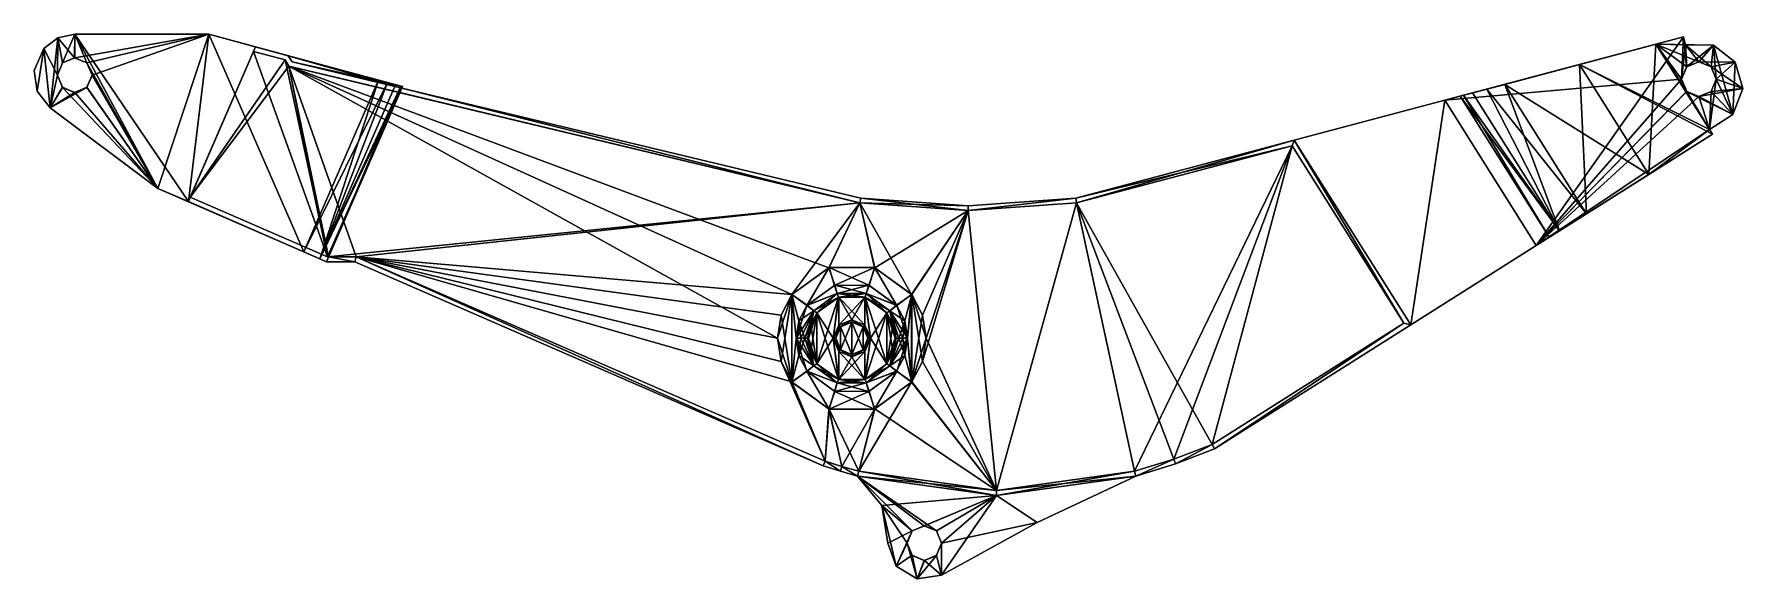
# Model space of a CAD drawing. Header units: metres. Extents: x -8.79 to -1.88, y 2.69 to 4.89.
import ezdxf

# ---------------------------------------------------------------- set-up
doc = ezdxf.new("R2010")
doc.units = ezdxf.units.M
doc.header["$LTSCALE"] = 101.851852
for name, color, linetype in [('1', 7, 'CONTINUOUS'), ('10', 7, 'CONTINUOUS'), ('100', 7, 'CONTINUOUS'), ('101', 7, 'CONTINUOUS'), ('102', 7, 'CONTINUOUS'), ('103', 7, 'CONTINUOUS'), ('104', 7, 'CONTINUOUS'), ('105', 7, 'CONTINUOUS'), ('106', 7, 'CONTINUOUS'), ('107', 7, 'CONTINUOUS'), ('108', 7, 'CONTINUOUS'), ('109', 7, 'CONTINUOUS'), ('11', 7, 'CONTINUOUS'), ('110', 7, 'CONTINUOUS'), ('111', 7, 'CONTINUOUS'), ('112', 7, 'CONTINUOUS'), ('113', 7, 'CONTINUOUS'), ('114', 7, 'CONTINUOUS'), ('115', 7, 'CONTINUOUS'), ('116', 7, 'CONTINUOUS'), ('117', 7, 'CONTINUOUS'), ('118', 7, 'CONTINUOUS'), ('119', 7, 'CONTINUOUS'), ('12', 7, 'CONTINUOUS'), ('120', 7, 'CONTINUOUS'), ('121', 7, 'CONTINUOUS'), ('122', 7, 'CONTINUOUS'), ('123', 7, 'CONTINUOUS'), ('124', 7, 'CONTINUOUS'), ('125', 7, 'CONTINUOUS'), ('126', 7, 'CONTINUOUS'), ('127', 7, 'CONTINUOUS'), ('128', 7, 'CONTINUOUS'), ('129', 7, 'CONTINUOUS'), ('13', 7, 'CONTINUOUS'), ('130', 7, 'CONTINUOUS'), ('131', 7, 'CONTINUOUS'), ('132', 7, 'CONTINUOUS'), ('133', 7, 'CONTINUOUS'), ('134', 7, 'CONTINUOUS'), ('135', 7, 'CONTINUOUS'), ('136', 7, 'CONTINUOUS'), ('14', 7, 'CONTINUOUS'), ('15', 7, 'CONTINUOUS'), ('16', 7, 'CONTINUOUS'), ('17', 7, 'CONTINUOUS'), ('18', 7, 'CONTINUOUS'), ('19', 7, 'CONTINUOUS'), ('2', 7, 'CONTINUOUS'), ('20', 7, 'CONTINUOUS'), ('21', 7, 'CONTINUOUS'), ('22', 7, 'CONTINUOUS'), ('23', 7, 'CONTINUOUS'), ('24', 7, 'CONTINUOUS'), ('25', 7, 'CONTINUOUS'), ('26', 7, 'CONTINUOUS'), ('27', 7, 'CONTINUOUS'), ('28', 7, 'CONTINUOUS'), ('29', 7, 'CONTINUOUS'), ('3', 7, 'CONTINUOUS'), ('30', 7, 'CONTINUOUS'), ('31', 7, 'CONTINUOUS'), ('32', 7, 'CONTINUOUS'), ('33', 7, 'CONTINUOUS'), ('34', 7, 'CONTINUOUS'), ('35', 7, 'CONTINUOUS'), ('36', 7, 'CONTINUOUS'), ('37', 7, 'CONTINUOUS'), ('38', 7, 'CONTINUOUS'), ('39', 7, 'CONTINUOUS'), ('4', 7, 'CONTINUOUS'), ('40', 7, 'CONTINUOUS'), ('41', 7, 'CONTINUOUS'), ('42', 7, 'CONTINUOUS'), ('43', 7, 'CONTINUOUS'), ('44', 7, 'CONTINUOUS'), ('45', 7, 'CONTINUOUS'), ('46', 7, 'CONTINUOUS'), ('47', 7, 'CONTINUOUS'), ('48', 7, 'CONTINUOUS'), ('49', 7, 'CONTINUOUS'), ('5', 7, 'CONTINUOUS'), ('50', 7, 'CONTINUOUS'), ('51', 7, 'CONTINUOUS'), ('52', 7, 'CONTINUOUS'), ('53', 7, 'CONTINUOUS'), ('54', 7, 'CONTINUOUS'), ('55', 7, 'CONTINUOUS'), ('56', 7, 'CONTINUOUS'), ('57', 7, 'CONTINUOUS'), ('58', 7, 'CONTINUOUS'), ('59', 7, 'CONTINUOUS'), ('6', 7, 'CONTINUOUS'), ('60', 7, 'CONTINUOUS'), ('61', 7, 'CONTINUOUS'), ('62', 7, 'CONTINUOUS'), ('63', 7, 'CONTINUOUS'), ('64', 7, 'CONTINUOUS'), ('65', 7, 'CONTINUOUS'), ('66', 7, 'CONTINUOUS'), ('67', 7, 'CONTINUOUS'), ('68', 7, 'CONTINUOUS'), ('69', 7, 'CONTINUOUS'), ('7', 7, 'CONTINUOUS'), ('70', 7, 'CONTINUOUS'), ('71', 7, 'CONTINUOUS'), ('72', 7, 'CONTINUOUS'), ('73', 7, 'CONTINUOUS'), ('74', 7, 'CONTINUOUS'), ('75', 7, 'CONTINUOUS'), ('76', 7, 'CONTINUOUS'), ('77', 7, 'CONTINUOUS'), ('78', 7, 'CONTINUOUS'), ('79', 7, 'CONTINUOUS'), ('8', 7, 'CONTINUOUS'), ('80', 7, 'CONTINUOUS'), ('81', 7, 'CONTINUOUS'), ('82', 7, 'CONTINUOUS'), ('83', 7, 'CONTINUOUS'), ('84', 7, 'CONTINUOUS'), ('85', 7, 'CONTINUOUS'), ('86', 7, 'CONTINUOUS'), ('87', 7, 'CONTINUOUS'), ('88', 7, 'CONTINUOUS'), ('89', 7, 'CONTINUOUS'), ('9', 7, 'CONTINUOUS'), ('90', 7, 'CONTINUOUS'), ('91', 7, 'CONTINUOUS'), ('92', 7, 'CONTINUOUS'), ('93', 7, 'CONTINUOUS'), ('94', 7, 'CONTINUOUS'), ('95', 7, 'CONTINUOUS'), ('96', 7, 'CONTINUOUS'), ('97', 7, 'CONTINUOUS'), ('98', 7, 'CONTINUOUS'), ('99', 7, 'CONTINUOUS')]:
    doc.layers.add(name, color=color, linetype=linetype)

msp = doc.modelspace()

# ---------------------------------------------------------------- linework, layer by layer
at = {"layer": '1', "color": 2, "linetype": 'CONTINUOUS'}
for points in [[(-5.5486, 3.6572), (-5.5292, 3.6109), (-5.5586, 3.6572, 0.01), (-5.5486, 3.6572)], [(-5.5586, 3.6572, 0.01), (-5.5292, 3.6109), (-5.5366, 3.6042, 0.01), (-5.5586, 3.6572, 0.01)], [(-5.5366, 3.6042, 0.01), (-5.5292, 3.6109), (-5.4836, 3.5822, 0.01), (-5.5366, 3.6042, 0.01)], [(-5.5292, 3.6109), (-5.4833, 3.5922), (-5.4836, 3.5822, 0.01), (-5.5292, 3.6109)], [(-5.4833, 3.5922), (-5.4377, 3.6112), (-5.4836, 3.5822, 0.01), (-5.4833, 3.5922)], [(-5.4836, 3.5822, 0.01), (-5.4377, 3.6112), (-5.4306, 3.6042, 0.01), (-5.4836, 3.5822, 0.01)], [(-5.4377, 3.6112), (-5.4186, 3.6572), (-5.4306, 3.6042, 0.01), (-5.4377, 3.6112)], [(-5.4306, 3.6042, 0.01), (-5.4186, 3.6572), (-5.4086, 3.6572, 0.01), (-5.4306, 3.6042, 0.01)]]:
    msp.add_3dface(points, dxfattribs=at)
at = {"layer": '10', "color": 2, "linetype": 'CONTINUOUS'}
for points in [[(-5.5292, 3.7035, 1.2), (-5.5486, 3.6572, 1.2), (-5.5295, 3.6112, 1.2), (-5.5292, 3.7035, 1.2)], [(-5.4838, 3.5922, 1.2), (-5.5292, 3.7035, 1.2), (-5.5295, 3.6112, 1.2), (-5.4838, 3.5922, 1.2)], [(-5.4833, 3.7222, 1.2), (-5.5292, 3.7035, 1.2), (-5.4838, 3.5922, 1.2), (-5.4833, 3.7222, 1.2)], [(-5.438, 3.6109, 1.2), (-5.4833, 3.7222, 1.2), (-5.4838, 3.5922, 1.2), (-5.438, 3.6109, 1.2)], [(-5.4377, 3.7032, 1.2), (-5.4833, 3.7222, 1.2), (-5.438, 3.6109, 1.2), (-5.4377, 3.7032, 1.2)], [(-5.4186, 3.6572, 1.2), (-5.4377, 3.7032, 1.2), (-5.438, 3.6109, 1.2), (-5.4186, 3.6572, 1.2)]]:
    msp.add_3dface(points, dxfattribs=at)
at = {"layer": '100', "color": 2, "linetype": 'CONTINUOUS'}
for points in [[(-5.4602, 3.101, 0.45), (-4.898, 3.0229, 0.45), (-5.3628, 2.982, 0.45), (-5.4602, 3.101, 0.45)], [(-4.898, 3.0229, 0.45), (-4.3359, 3.101, 0.45), (-4.7348, 2.9138, 0.45), (-4.898, 3.0229, 0.45)], [(-5.3628, 2.982, 0.45), (-4.898, 3.0229, 0.45), (-5.2396, 2.88, 0.45), (-5.3628, 2.982, 0.45)], [(-5.3377, 2.8302, 0.45), (-5.3628, 2.982, 0.45), (-5.2396, 2.88, 0.45), (-5.3377, 2.8302, 0.45)], [(-5.2396, 2.88, 0.45), (-4.898, 3.0229, 0.45), (-5.1902, 2.9002, 0.45), (-5.2396, 2.88, 0.45)], [(-5.1902, 2.9002, 0.45), (-4.898, 3.0229, 0.45), (-5.1411, 2.8798, 0.45), (-5.1902, 2.9002, 0.45)], [(-5.1411, 2.8798, 0.45), (-4.898, 3.0229, 0.45), (-5.1205, 2.8302, 0.45), (-5.1411, 2.8798, 0.45)], [(-5.1205, 2.7008, 0.45), (-4.898, 3.0229, 0.45), (-4.7348, 2.9138, 0.45), (-5.1205, 2.7008, 0.45)], [(-4.898, 3.0229, 0.45), (-5.1205, 2.7008, 0.45), (-5.1205, 2.8302, 0.45), (-4.898, 3.0229, 0.45)], [(-5.304, 2.7365, 0.45), (-5.3377, 2.8302, 0.45), (-5.2396, 2.88, 0.45), (-5.304, 2.7365, 0.45)], [(-5.2605, 2.8302, 0.45), (-5.304, 2.7365, 0.45), (-5.2396, 2.88, 0.45), (-5.2605, 2.8302, 0.45)], [(-5.304, 2.7365, 0.45), (-5.2605, 2.8302, 0.45), (-5.2399, 2.7806, 0.45), (-5.304, 2.7365, 0.45)], [(-5.2189, 2.6858, 0.45), (-5.304, 2.7365, 0.45), (-5.2399, 2.7806, 0.45), (-5.2189, 2.6858, 0.45)], [(-5.1908, 2.7602, 0.45), (-5.2189, 2.6858, 0.45), (-5.2399, 2.7806, 0.45), (-5.1908, 2.7602, 0.45)], [(-5.1205, 2.7008, 0.45), (-5.2189, 2.6858, 0.45), (-5.1414, 2.7803, 0.45), (-5.1205, 2.7008, 0.45)], [(-5.1414, 2.7803, 0.45), (-5.2189, 2.6858, 0.45), (-5.1908, 2.7602, 0.45), (-5.1414, 2.7803, 0.45)], [(-5.1205, 2.8302, 0.45), (-5.1205, 2.7008, 0.45), (-5.1414, 2.7803, 0.45), (-5.1205, 2.8302, 0.45)]]:
    msp.add_3dface(points, dxfattribs=at)
at = {"layer": '101', "color": 2, "linetype": 'CONTINUOUS'}
for points in [[(-5.4602, 3.101, 0.45), (-5.3628, 2.982, 0.45), (-5.4602, 3.101, 0.525), (-5.4602, 3.101, 0.45)], [(-5.3628, 2.982, 0.45), (-5.3628, 2.982, 0.525), (-5.4602, 3.101, 0.525), (-5.3628, 2.982, 0.45)], [(-5.3628, 2.982, 0.45), (-5.3377, 2.8302, 0.45), (-5.3628, 2.982, 0.525), (-5.3628, 2.982, 0.45)], [(-5.3377, 2.8302, 0.45), (-5.3377, 2.8302, 0.525), (-5.3628, 2.982, 0.525), (-5.3377, 2.8302, 0.45)]]:
    msp.add_3dface(points, dxfattribs=at)
at = {"layer": '102', "color": 2, "linetype": 'CONTINUOUS'}
for points in [[(-3.0235, 4.6354, 0.697), (-3.0108, 4.6388, 0.7752), (-2.6637, 4.0653, 0.697), (-3.0235, 4.6354, 0.697)], [(-3.0108, 4.6388, 0.7752), (-2.9736, 4.6487, 0.8461), (-2.622, 4.0917, 0.8461), (-3.0108, 4.6388, 0.7752)], [(-3.0108, 4.6388, 0.7752), (-2.622, 4.0917, 0.8461), (-2.6637, 4.0653, 0.697), (-3.0108, 4.6388, 0.7752)], [(-2.9736, 4.6487, 0.8461), (-2.9162, 4.6638, 0.9013), (-2.622, 4.0917, 0.8461), (-2.9736, 4.6487, 0.8461)], [(-2.9162, 4.6638, 0.9013), (-2.8434, 4.6831, 0.9364), (-2.622, 4.0917, 0.8461), (-2.9162, 4.6638, 0.9013)], [(-2.8434, 4.6831, 0.9364), (-2.5133, 4.1603, 0.9364), (-2.622, 4.0917, 0.8461), (-2.8434, 4.6831, 0.9364)]]:
    msp.add_3dface(points, dxfattribs=at)
at = {"layer": '103', "color": 2, "linetype": 'CONTINUOUS'}
for points in [[(-3.0235, 4.6354, 0.503), (-3.0235, 4.6354, 0.697), (-2.6637, 4.0653, 0.697), (-3.0235, 4.6354, 0.503)], [(-3.0235, 4.6354, 0.503), (-2.6637, 4.0653, 0.697), (-2.6637, 4.0653, 0.503), (-3.0235, 4.6354, 0.503)]]:
    msp.add_3dface(points, dxfattribs=at)
at = {"layer": '104', "color": 2, "linetype": 'CONTINUOUS'}
for points in [[(-3.0108, 4.6388, 0.4248), (-3.0235, 4.6354, 0.503), (-2.622, 4.0917, 0.3539), (-3.0108, 4.6388, 0.4248)], [(-3.0235, 4.6354, 0.503), (-2.6637, 4.0653, 0.503), (-2.622, 4.0917, 0.3539), (-3.0235, 4.6354, 0.503)], [(-2.9736, 4.6487, 0.3539), (-3.0108, 4.6388, 0.4248), (-2.622, 4.0917, 0.3539), (-2.9736, 4.6487, 0.3539)], [(-2.9162, 4.6638, 0.2987), (-2.9736, 4.6487, 0.3539), (-2.622, 4.0917, 0.3539), (-2.9162, 4.6638, 0.2987)], [(-2.8434, 4.6831, 0.2636), (-2.9162, 4.6638, 0.2987), (-2.5133, 4.1603, 0.2636), (-2.8434, 4.6831, 0.2636)], [(-2.9162, 4.6638, 0.2987), (-2.622, 4.0917, 0.3539), (-2.5133, 4.1603, 0.2636), (-2.9162, 4.6638, 0.2987)]]:
    msp.add_3dface(points, dxfattribs=at)
at = {"layer": '105', "color": 2, "linetype": 'CONTINUOUS'}
for points in [[(-2.2323, 4.8448, 0.17), (-2.5414, 4.763, 0.1959), (-2.0152, 4.5009, 0.17), (-2.2323, 4.8448, 0.17)], [(-2.5414, 4.763, 0.1959), (-2.8434, 4.6831, 0.2636), (-2.2611, 4.3194, 0.1958), (-2.5414, 4.763, 0.1959)], [(-2.0152, 4.5009, 0.17), (-2.5414, 4.763, 0.1959), (-2.0034, 4.4821, 0.17), (-2.0152, 4.5009, 0.17)], [(-2.0034, 4.4821, 0.17), (-2.5414, 4.763, 0.1959), (-2.2611, 4.3194, 0.1958), (-2.0034, 4.4821, 0.17)], [(-2.8434, 4.6831, 0.2636), (-2.5133, 4.1603, 0.2636), (-2.2611, 4.3194, 0.1958), (-2.8434, 4.6831, 0.2636)]]:
    msp.add_3dface(points, dxfattribs=at)
at = {"layer": '106', "color": 2, "linetype": 'CONTINUOUS'}
for points in [[(-2.1203, 4.8744, 0.17), (-2.2323, 4.8448, 0.17), (-2.1121, 4.8432, 0.17), (-2.1203, 4.8744, 0.17)], [(-2.1121, 4.8432, 0.17), (-2.2323, 4.8448, 0.17), (-2.129, 4.7043, 0.17), (-2.1121, 4.8432, 0.17)], [(-2.2323, 4.8448, 0.17), (-2.0152, 4.5009, 0.17), (-2.108, 4.6542, 0.17), (-2.2323, 4.8448, 0.17)], [(-2.129, 4.7043, 0.17), (-2.2323, 4.8448, 0.17), (-2.108, 4.6542, 0.17), (-2.129, 4.7043, 0.17)], [(-2.1083, 4.7541, 0.17), (-2.1121, 4.8432, 0.17), (-2.129, 4.7043, 0.17), (-2.1083, 4.7541, 0.17)], [(-2, 4.8414, 0.17), (-2.1121, 4.8432, 0.17), (-2.1083, 4.7541, 0.17), (-2, 4.8414, 0.17)], [(-2.059, 4.7746, 0.17), (-2, 4.8414, 0.17), (-2.1083, 4.7541, 0.17), (-2.059, 4.7746, 0.17)], [(-1.9113, 4.773, 0.17), (-2, 4.8414, 0.17), (-2.059, 4.7746, 0.17), (-1.9113, 4.773, 0.17)], [(-2.0094, 4.7544, 0.17), (-1.9113, 4.773, 0.17), (-2.059, 4.7746, 0.17), (-2.0094, 4.7544, 0.17)], [(-1.9884, 4.7043, 0.17), (-1.9113, 4.773, 0.17), (-2.0094, 4.7544, 0.17), (-1.9884, 4.7043, 0.17)], [(-1.8809, 4.6658, 0.17), (-1.9113, 4.773, 0.17), (-1.9884, 4.7043, 0.17), (-1.8809, 4.6658, 0.17)], [(-1.8809, 4.6658, 0.17), (-1.9884, 4.7043, 0.17), (-2.0091, 4.6545, 0.17), (-1.8809, 4.6658, 0.17)], [(-2.108, 4.6542, 0.17), (-2.0152, 4.5009, 0.17), (-2.0584, 4.634, 0.17), (-2.108, 4.6542, 0.17)], [(-1.9207, 4.5611, 0.17), (-1.8809, 4.6658, 0.17), (-2.0584, 4.634, 0.17), (-1.9207, 4.5611, 0.17)], [(-2.0584, 4.634, 0.17), (-1.8809, 4.6658, 0.17), (-2.0091, 4.6545, 0.17), (-2.0584, 4.634, 0.17)], [(-2.0152, 4.5009, 0.17), (-1.9207, 4.5611, 0.17), (-2.0584, 4.634, 0.17), (-2.0152, 4.5009, 0.17)]]:
    msp.add_3dface(points, dxfattribs=at)
at = {"layer": '107', "color": 2, "linetype": 'CONTINUOUS'}
for points in [[(-2.5414, 4.763, 1.0041), (-2.2323, 4.8448, 1.03), (-2.2611, 4.3194, 1.0042), (-2.5414, 4.763, 1.0041)], [(-2.2611, 4.3194, 1.0042), (-2.2323, 4.8448, 1.03), (-2.0152, 4.5009, 1.03), (-2.2611, 4.3194, 1.0042)], [(-2.8434, 4.6831, 0.9364), (-2.5414, 4.763, 1.0041), (-2.5133, 4.1603, 0.9364), (-2.8434, 4.6831, 0.9364)], [(-2.5414, 4.763, 1.0041), (-2.2611, 4.3194, 1.0042), (-2.5133, 4.1603, 0.9364), (-2.5414, 4.763, 1.0041)], [(-2.0034, 4.4821, 1.03), (-2.2611, 4.3194, 1.0042), (-2.0152, 4.5009, 1.03), (-2.0034, 4.4821, 1.03)]]:
    msp.add_3dface(points, dxfattribs=at)
at = {"layer": '108', "color": 2, "linetype": 'CONTINUOUS'}
for points in [[(-2.2323, 4.8448, 1.03), (-2.1203, 4.8744, 1.03), (-2.1121, 4.8432, 1.03), (-2.2323, 4.8448, 1.03)], [(-2.0152, 4.5009, 1.03), (-2.2323, 4.8448, 1.03), (-2.1083, 4.6545, 1.03), (-2.0152, 4.5009, 1.03)], [(-2.2323, 4.8448, 1.03), (-2.1121, 4.8432, 1.03), (-2, 4.8414, 1.03), (-2.2323, 4.8448, 1.03)], [(-2.2323, 4.8448, 1.03), (-2, 4.8414, 1.03), (-2.0584, 4.7746, 1.03), (-2.2323, 4.8448, 1.03)], [(-2.1083, 4.6545, 1.03), (-2.2323, 4.8448, 1.03), (-2.129, 4.7043, 1.03), (-2.1083, 4.6545, 1.03)], [(-2.129, 4.7043, 1.03), (-2.2323, 4.8448, 1.03), (-2.108, 4.7544, 1.03), (-2.129, 4.7043, 1.03)], [(-2.108, 4.7544, 1.03), (-2.2323, 4.8448, 1.03), (-2.0584, 4.7746, 1.03), (-2.108, 4.7544, 1.03)], [(-2, 4.8414, 1.03), (-1.9113, 4.773, 1.03), (-2.0584, 4.7746, 1.03), (-2, 4.8414, 1.03)], [(-2.0584, 4.7746, 1.03), (-1.9113, 4.773, 1.03), (-2.0091, 4.7541, 1.03), (-2.0584, 4.7746, 1.03)], [(-1.9113, 4.773, 1.03), (-1.8809, 4.6658, 1.03), (-2.0091, 4.7541, 1.03), (-1.9113, 4.773, 1.03)], [(-1.9884, 4.7043, 1.03), (-1.8809, 4.6658, 1.03), (-2.0094, 4.6542, 1.03), (-1.9884, 4.7043, 1.03)], [(-1.8809, 4.6658, 1.03), (-1.9884, 4.7043, 1.03), (-2.0091, 4.7541, 1.03), (-1.8809, 4.6658, 1.03)], [(-1.9207, 4.5611, 1.03), (-2.0152, 4.5009, 1.03), (-2.1083, 4.6545, 1.03), (-1.9207, 4.5611, 1.03)], [(-2.059, 4.634, 1.03), (-1.9207, 4.5611, 1.03), (-2.1083, 4.6545, 1.03), (-2.059, 4.634, 1.03)], [(-2.0094, 4.6542, 1.03), (-1.9207, 4.5611, 1.03), (-2.059, 4.634, 1.03), (-2.0094, 4.6542, 1.03)], [(-1.8809, 4.6658, 1.03), (-1.9207, 4.5611, 1.03), (-2.0094, 4.6542, 1.03), (-1.8809, 4.6658, 1.03)]]:
    msp.add_3dface(points, dxfattribs=at)
at = {"layer": '109', "color": 2, "linetype": 'CONTINUOUS'}
for points in [[(-2.7162, 4.0322), (-2.0034, 4.4821), (-2.5133, 4.1603, 0.2636), (-2.7162, 4.0322)], [(-2.0034, 4.4821, 1.2), (-2.7162, 4.0322, 1.2), (-2.0034, 4.4821, 1.03), (-2.0034, 4.4821, 1.2)], [(-2.0034, 4.4821, 1.03), (-2.7162, 4.0322, 1.2), (-2.2611, 4.3194, 1.0042), (-2.0034, 4.4821, 1.03)], [(-2.5133, 4.1603, 0.2636), (-2.0034, 4.4821), (-2.2611, 4.3194, 0.1958), (-2.5133, 4.1603, 0.2636)], [(-2.0034, 4.4821), (-2.0034, 4.4821, 0.17), (-2.2611, 4.3194, 0.1958), (-2.0034, 4.4821)], [(-2.2611, 4.3194, 1.0042), (-2.7162, 4.0322, 1.2), (-2.5133, 4.1603, 0.9364), (-2.2611, 4.3194, 1.0042)], [(-2.622, 4.0917, 0.3539), (-2.7162, 4.0322), (-2.5133, 4.1603, 0.2636), (-2.622, 4.0917, 0.3539)], [(-2.5133, 4.1603, 0.9364), (-2.7162, 4.0322, 1.2), (-2.622, 4.0917, 0.8461), (-2.5133, 4.1603, 0.9364)], [(-2.6637, 4.0653, 0.503), (-2.7162, 4.0322), (-2.622, 4.0917, 0.3539), (-2.6637, 4.0653, 0.503)], [(-2.622, 4.0917, 0.8461), (-2.7162, 4.0322, 1.2), (-2.6637, 4.0653, 0.697), (-2.622, 4.0917, 0.8461)], [(-3.2236, 3.7119, 0.9), (-3.2236, 3.7119, 0.3), (-2.7162, 4.0322), (-3.2236, 3.7119, 0.9)], [(-3.2236, 3.7119, 0.9), (-2.7162, 4.0322), (-2.7162, 4.0322, 1.2), (-3.2236, 3.7119, 0.9)], [(-2.7162, 4.0322, 1.2), (-2.7162, 4.0322), (-2.6637, 4.0653, 0.503), (-2.7162, 4.0322, 1.2)], [(-2.6637, 4.0653, 0.697), (-2.7162, 4.0322, 1.2), (-2.6637, 4.0653, 0.503), (-2.6637, 4.0653, 0.697)], [(-4.017, 3.2111, 0.3), (-3.2236, 3.7119, 0.3), (-4.017, 3.2111, 0.9), (-4.017, 3.2111, 0.3)], [(-3.2236, 3.7119, 0.3), (-3.2236, 3.7119, 0.9), (-4.017, 3.2111, 0.9), (-3.2236, 3.7119, 0.3)]]:
    msp.add_3dface(points, dxfattribs=at)
at = {"layer": '11', "color": 2, "linetype": 'CONTINUOUS'}
for points in [[(-5.5422, 3.8376, 0.2454), (-5.6252, 3.7601, 0.21), (-5.637, 3.7687, 0.2454), (-5.5422, 3.8376, 0.2454)], [(-5.5377, 3.8236, 0.21), (-5.6252, 3.7601, 0.21), (-5.5422, 3.8376, 0.2454), (-5.5377, 3.8236, 0.21)], [(-5.425, 3.8376, 0.2454), (-5.5377, 3.8236, 0.21), (-5.5422, 3.8376, 0.2454), (-5.425, 3.8376, 0.2454)], [(-5.4295, 3.8236, 0.21), (-5.5377, 3.8236, 0.21), (-5.425, 3.8376, 0.2454), (-5.4295, 3.8236, 0.21)], [(-5.3302, 3.7687, 0.2454), (-5.4295, 3.8236, 0.21), (-5.425, 3.8376, 0.2454), (-5.3302, 3.7687, 0.2454)], [(-5.342, 3.7601, 0.21), (-5.4295, 3.8236, 0.21), (-5.3302, 3.7687, 0.2454), (-5.342, 3.7601, 0.21)], [(-5.6732, 3.6572, 0.2454), (-5.637, 3.7687, 0.2454), (-5.6624, 3.6572, 0.2291), (-5.6732, 3.6572, 0.2454)], [(-5.637, 3.7687, 0.2454), (-5.6586, 3.6572, 0.21), (-5.6624, 3.6572, 0.2291), (-5.637, 3.7687, 0.2454)], [(-5.6252, 3.7601, 0.21), (-5.6586, 3.6572, 0.21), (-5.637, 3.7687, 0.2454), (-5.6252, 3.7601, 0.21)], [(-5.2939, 3.6572, 0.2454), (-5.342, 3.7601, 0.21), (-5.3302, 3.7687, 0.2454), (-5.2939, 3.6572, 0.2454)], [(-5.3086, 3.6572, 0.21), (-5.342, 3.7601, 0.21), (-5.3048, 3.6572, 0.2291), (-5.3086, 3.6572, 0.21)], [(-5.3048, 3.6572, 0.2291), (-5.342, 3.7601, 0.21), (-5.2939, 3.6572, 0.2454), (-5.3048, 3.6572, 0.2291)]]:
    msp.add_3dface(points, dxfattribs=at)
at = {"layer": '110', "color": 2, "linetype": 'CONTINUOUS'}
for points in [[(-2.0034, 4.4821, 1.2), (-2.0034, 4.4821, 1.03), (-2.0152, 4.5009, 1.2), (-2.0034, 4.4821, 1.2)], [(-2.0034, 4.4821, 1.03), (-2.0152, 4.5009, 1.03), (-2.0152, 4.5009, 1.2), (-2.0034, 4.4821, 1.03)]]:
    msp.add_3dface(points, dxfattribs=at)
at = {"layer": '111', "color": 2, "linetype": 'CONTINUOUS'}
for points in [[(-2.0152, 4.5009, 0.17), (-2.0034, 4.4821), (-2.0152, 4.5009), (-2.0152, 4.5009, 0.17)], [(-2.0034, 4.4821), (-2.0152, 4.5009, 0.17), (-2.0034, 4.4821, 0.17), (-2.0034, 4.4821)]]:
    msp.add_3dface(points, dxfattribs=at)
at = {"layer": '112', "color": 2, "linetype": 'CONTINUOUS'}
for points in [[(-2.1121, 4.8432, 1.2), (-2, 4.8414, 1.2), (-2.1121, 4.8432, 1.03), (-2.1121, 4.8432, 1.2)], [(-2.1121, 4.8432, 1.03), (-2, 4.8414, 1.2), (-2, 4.8414, 1.03), (-2.1121, 4.8432, 1.03)], [(-2, 4.8414, 1.2), (-1.9113, 4.773, 1.2), (-2, 4.8414, 1.03), (-2, 4.8414, 1.2)], [(-1.9113, 4.773, 1.2), (-1.9113, 4.773, 1.03), (-2, 4.8414, 1.03), (-1.9113, 4.773, 1.2)], [(-1.9113, 4.773, 1.2), (-1.8809, 4.6658, 1.2), (-1.9113, 4.773, 1.03), (-1.9113, 4.773, 1.2)], [(-1.8809, 4.6658, 1.2), (-1.8809, 4.6658, 1.03), (-1.9113, 4.773, 1.03), (-1.8809, 4.6658, 1.2)], [(-1.8809, 4.6658, 1.2), (-1.9207, 4.5611, 1.2), (-1.8809, 4.6658, 1.03), (-1.8809, 4.6658, 1.2)], [(-1.9207, 4.5611, 1.2), (-1.9207, 4.5611, 1.03), (-1.8809, 4.6658, 1.03), (-1.9207, 4.5611, 1.2)], [(-2.0152, 4.5009, 1.2), (-2.0152, 4.5009, 1.03), (-1.9207, 4.5611, 1.03), (-2.0152, 4.5009, 1.2)], [(-1.9207, 4.5611, 1.2), (-2.0152, 4.5009, 1.2), (-1.9207, 4.5611, 1.03), (-1.9207, 4.5611, 1.2)]]:
    msp.add_3dface(points, dxfattribs=at)
at = {"layer": '113', "color": 2, "linetype": 'CONTINUOUS'}
for points in [[(-2.1121, 4.8432, 0.17), (-2, 4.8414, 0.17), (-2.1121, 4.8432), (-2.1121, 4.8432, 0.17)], [(-2.1121, 4.8432), (-2, 4.8414, 0.17), (-2, 4.8414), (-2.1121, 4.8432)], [(-2, 4.8414, 0.17), (-1.9113, 4.773, 0.17), (-2, 4.8414), (-2, 4.8414, 0.17)], [(-1.9113, 4.773, 0.17), (-1.9113, 4.773), (-2, 4.8414), (-1.9113, 4.773, 0.17)], [(-1.9113, 4.773, 0.17), (-1.8809, 4.6658, 0.17), (-1.9113, 4.773), (-1.9113, 4.773, 0.17)], [(-1.8809, 4.6658, 0.17), (-1.8809, 4.6658), (-1.9113, 4.773), (-1.8809, 4.6658, 0.17)], [(-1.8809, 4.6658, 0.17), (-1.9207, 4.5611, 0.17), (-1.8809, 4.6658), (-1.8809, 4.6658, 0.17)], [(-1.9207, 4.5611, 0.17), (-1.9207, 4.5611), (-1.8809, 4.6658), (-1.9207, 4.5611, 0.17)], [(-1.9207, 4.5611, 0.17), (-2.0152, 4.5009, 0.17), (-1.9207, 4.5611), (-1.9207, 4.5611, 0.17)], [(-2.0152, 4.5009, 0.17), (-2.0152, 4.5009), (-1.9207, 4.5611), (-2.0152, 4.5009, 0.17)]]:
    msp.add_3dface(points, dxfattribs=at)
at = {"layer": '114', "color": 2, "linetype": 'CONTINUOUS'}
for points in [[(-2.1203, 4.8744, 1.03), (-2.1203, 4.8744, 1.2), (-2.1121, 4.8432, 1.03), (-2.1203, 4.8744, 1.03)], [(-2.1203, 4.8744, 1.2), (-2.1121, 4.8432, 1.2), (-2.1121, 4.8432, 1.03), (-2.1203, 4.8744, 1.2)]]:
    msp.add_3dface(points, dxfattribs=at)
at = {"layer": '115', "color": 2, "linetype": 'CONTINUOUS'}
for points in [[(-2.1203, 4.8744), (-2.1203, 4.8744, 0.17), (-2.1121, 4.8432), (-2.1203, 4.8744)], [(-2.1203, 4.8744, 0.17), (-2.1121, 4.8432, 0.17), (-2.1121, 4.8432), (-2.1203, 4.8744, 0.17)]]:
    msp.add_3dface(points, dxfattribs=at)
at = {"layer": '116', "color": 2, "linetype": 'CONTINUOUS'}
for points in [[(-2.129, 4.7043, 1.2), (-2.108, 4.6542, 1.2), (-2.129, 4.7043, 1.03), (-2.129, 4.7043, 1.2)], [(-2.108, 4.6542, 1.2), (-2.1083, 4.6545, 1.03), (-2.129, 4.7043, 1.03), (-2.108, 4.6542, 1.2)], [(-2.0091, 4.6545, 1.2), (-1.9884, 4.7043, 1.2), (-2.0094, 4.6542, 1.03), (-2.0091, 4.6545, 1.2)], [(-1.9884, 4.7043, 1.2), (-1.9884, 4.7043, 1.03), (-2.0094, 4.6542, 1.03), (-1.9884, 4.7043, 1.2)], [(-2.108, 4.6542, 1.2), (-2.059, 4.634, 1.03), (-2.1083, 4.6545, 1.03), (-2.108, 4.6542, 1.2)], [(-2.108, 4.6542, 1.2), (-2.0584, 4.634, 1.2), (-2.059, 4.634, 1.03), (-2.108, 4.6542, 1.2)], [(-2.0584, 4.634, 1.2), (-2.0094, 4.6542, 1.03), (-2.059, 4.634, 1.03), (-2.0584, 4.634, 1.2)], [(-2.0584, 4.634, 1.2), (-2.0091, 4.6545, 1.2), (-2.0094, 4.6542, 1.03), (-2.0584, 4.634, 1.2)]]:
    msp.add_3dface(points, dxfattribs=at)
at = {"layer": '117', "color": 2, "linetype": 'CONTINUOUS'}
for points in [[(-2.059, 4.7746, 1.2), (-2.1083, 4.7541, 1.2), (-2.108, 4.7544, 1.03), (-2.059, 4.7746, 1.2)], [(-2.059, 4.7746, 1.2), (-2.108, 4.7544, 1.03), (-2.0584, 4.7746, 1.03), (-2.059, 4.7746, 1.2)], [(-2.0094, 4.7544, 1.2), (-2.059, 4.7746, 1.2), (-2.0584, 4.7746, 1.03), (-2.0094, 4.7544, 1.2)], [(-2.0094, 4.7544, 1.2), (-2.0584, 4.7746, 1.03), (-2.0091, 4.7541, 1.03), (-2.0094, 4.7544, 1.2)], [(-2.1083, 4.7541, 1.2), (-2.129, 4.7043, 1.2), (-2.108, 4.7544, 1.03), (-2.1083, 4.7541, 1.2)], [(-2.129, 4.7043, 1.2), (-2.129, 4.7043, 1.03), (-2.108, 4.7544, 1.03), (-2.129, 4.7043, 1.2)], [(-1.9884, 4.7043, 1.2), (-2.0094, 4.7544, 1.2), (-1.9884, 4.7043, 1.03), (-1.9884, 4.7043, 1.2)], [(-1.9884, 4.7043, 1.03), (-2.0094, 4.7544, 1.2), (-2.0091, 4.7541, 1.03), (-1.9884, 4.7043, 1.03)]]:
    msp.add_3dface(points, dxfattribs=at)
at = {"layer": '118', "color": 2, "linetype": 'CONTINUOUS'}
for points in [[(-7.3109, 4.6496, 0.3), (-7.3028, 4.6682, 0.3), (-5.4511, 4.2043, 0.3), (-7.3109, 4.6496, 0.3)], [(-7.3028, 4.6682, 0.3), (-5.4474, 4.224, 0.3), (-5.4511, 4.2043, 0.3), (-7.3028, 4.6682, 0.3)], [(-4.5785, 4.224, 0.3), (-3.6945, 4.4579, 0.3), (-4.5745, 4.2044, 0.3), (-4.5785, 4.224, 0.3)], [(-4.5745, 4.2044, 0.3), (-3.6945, 4.4579, 0.3), (-3.7036, 4.4348, 0.3), (-4.5745, 4.2044, 0.3)], [(-3.7036, 4.4348, 0.3), (-3.6945, 4.4579, 0.3), (-3.2512, 3.7181, 0.3), (-3.7036, 4.4348, 0.3)], [(-3.6945, 4.4579, 0.3), (-3.2236, 3.7119, 0.3), (-3.2512, 3.7181, 0.3), (-3.6945, 4.4579, 0.3)], [(-5.4474, 4.224, 0.3), (-5.013, 4.193, 0.3), (-5.4511, 4.2043, 0.3), (-5.4474, 4.224, 0.3)], [(-5.013, 4.193, 0.3), (-4.5785, 4.224, 0.3), (-5.0128, 4.173, 0.3), (-5.013, 4.193, 0.3)], [(-5.0128, 4.173, 0.3), (-4.5785, 4.224, 0.3), (-4.5745, 4.2044, 0.3), (-5.0128, 4.173, 0.3)], [(-5.4511, 4.2043, 0.3), (-5.013, 4.193, 0.3), (-5.0128, 4.173, 0.3), (-5.4511, 4.2043, 0.3)], [(-7.4926, 3.9663, 0.3), (-7.6082, 3.9663, 0.3), (-7.5995, 3.9863, 0.3), (-7.4926, 3.9663, 0.3)], [(-7.4884, 3.9863, 0.3), (-7.4926, 3.9663, 0.3), (-7.5995, 3.9863, 0.3), (-7.4884, 3.9863, 0.3)], [(-5.5991, 3.1423, 0.3), (-7.4926, 3.9663, 0.3), (-7.4884, 3.9863, 0.3), (-5.5991, 3.1423, 0.3)], [(-5.5919, 3.161, 0.3), (-5.5991, 3.1423, 0.3), (-7.4884, 3.9863, 0.3), (-5.5919, 3.161, 0.3)], [(-3.2512, 3.7181, 0.3), (-4.017, 3.2111, 0.3), (-4.0264, 3.2288, 0.3), (-3.2512, 3.7181, 0.3)], [(-3.2236, 3.7119, 0.3), (-4.017, 3.2111, 0.3), (-3.2512, 3.7181, 0.3), (-3.2236, 3.7119, 0.3)], [(-4.0264, 3.2288, 0.3), (-4.1743, 3.15, 0.3), (-4.1817, 3.1686, 0.3), (-4.0264, 3.2288, 0.3)], [(-4.017, 3.2111, 0.3), (-4.1743, 3.15, 0.3), (-4.0264, 3.2288, 0.3), (-4.017, 3.2111, 0.3)], [(-5.5299, 3.1205, 0.3), (-5.5991, 3.1423, 0.3), (-5.5919, 3.161, 0.3), (-5.5299, 3.1205, 0.3)], [(-5.5237, 3.1396, 0.3), (-5.5299, 3.1205, 0.3), (-5.5919, 3.161, 0.3), (-5.5237, 3.1396, 0.3)], [(-5.4602, 3.101, 0.3), (-5.5299, 3.1205, 0.3), (-5.5237, 3.1396, 0.3), (-5.4602, 3.101, 0.3)], [(-5.4549, 3.1203, 0.3), (-5.4602, 3.101, 0.3), (-5.5237, 3.1396, 0.3), (-5.4549, 3.1203, 0.3)], [(-4.898, 3.0429, 0.3), (-5.4602, 3.101, 0.3), (-5.4549, 3.1203, 0.3), (-4.898, 3.0429, 0.3)], [(-4.3359, 3.101, 0.3), (-4.898, 3.0229, 0.3), (-4.3411, 3.1203, 0.3), (-4.3359, 3.101, 0.3)], [(-4.3411, 3.1203, 0.3), (-4.898, 3.0229, 0.3), (-4.898, 3.0429, 0.3), (-4.3411, 3.1203, 0.3)], [(-4.1817, 3.1686, 0.3), (-4.3359, 3.101, 0.3), (-4.3411, 3.1203, 0.3), (-4.1817, 3.1686, 0.3)], [(-4.1743, 3.15, 0.3), (-4.3359, 3.101, 0.3), (-4.1817, 3.1686, 0.3), (-4.1743, 3.15, 0.3)], [(-4.898, 3.0229, 0.3), (-5.4602, 3.101, 0.3), (-4.898, 3.0429, 0.3), (-4.898, 3.0229, 0.3)]]:
    msp.add_3dface(points, dxfattribs=at)
at = {"layer": '119', "color": 2, "linetype": 'CONTINUOUS'}
for points in [[(-3.2236, 3.7119, 0.3), (-3.6945, 4.4579, 0.3), (-3.0865, 4.6188), (-3.2236, 3.7119, 0.3)], [(-3.2236, 3.7119, 0.3), (-3.0865, 4.6188), (-2.7162, 4.0322), (-3.2236, 3.7119, 0.3)]]:
    msp.add_3dface(points, dxfattribs=at)
at = {"layer": '12', "color": 2, "linetype": 'CONTINUOUS'}
for points in [[(-5.5422, 3.8376, 0.2454), (-5.6648, 3.7905, 0.26), (-5.5521, 3.8715, 0.26), (-5.5422, 3.8376, 0.2454)], [(-5.425, 3.8376, 0.2454), (-5.5422, 3.8376, 0.2454), (-5.5521, 3.8715, 0.26), (-5.425, 3.8376, 0.2454)], [(-5.425, 3.8376, 0.2454), (-5.5521, 3.8715, 0.26), (-5.4135, 3.871, 0.26), (-5.425, 3.8376, 0.2454)], [(-5.425, 3.8376, 0.2454), (-5.4135, 3.871, 0.26), (-5.3017, 3.7897, 0.26), (-5.425, 3.8376, 0.2454)], [(-5.5422, 3.8376, 0.2454), (-5.637, 3.7687, 0.2454), (-5.6648, 3.7905, 0.26), (-5.5422, 3.8376, 0.2454)], [(-5.3302, 3.7687, 0.2454), (-5.425, 3.8376, 0.2454), (-5.3017, 3.7897, 0.26), (-5.3302, 3.7687, 0.2454)], [(-5.637, 3.7687, 0.2454), (-5.6974, 3.7272, 0.26), (-5.6648, 3.7905, 0.26), (-5.637, 3.7687, 0.2454)], [(-5.637, 3.7687, 0.2454), (-5.6732, 3.6572, 0.2454), (-5.6974, 3.7272, 0.26), (-5.637, 3.7687, 0.2454)], [(-5.2586, 3.6572, 0.26), (-5.3302, 3.7687, 0.2454), (-5.3017, 3.7897, 0.26), (-5.2586, 3.6572, 0.26)], [(-5.2939, 3.6572, 0.2454), (-5.3302, 3.7687, 0.2454), (-5.2777, 3.6572, 0.2562), (-5.2939, 3.6572, 0.2454)], [(-5.3302, 3.7687, 0.2454), (-5.2586, 3.6572, 0.26), (-5.2777, 3.6572, 0.2562), (-5.3302, 3.7687, 0.2454)], [(-5.6894, 3.6572, 0.2562), (-5.7086, 3.6572, 0.26), (-5.6974, 3.7272, 0.26), (-5.6894, 3.6572, 0.2562)], [(-5.6732, 3.6572, 0.2454), (-5.6894, 3.6572, 0.2562), (-5.6974, 3.7272, 0.26), (-5.6732, 3.6572, 0.2454)]]:
    msp.add_3dface(points, dxfattribs=at)
at = {"layer": '120', "color": 2, "linetype": 'CONTINUOUS'}
for points in [[(-3.6945, 4.4579, 0.9), (-3.2236, 3.7119, 0.9), (-3.0865, 4.6188, 1.2), (-3.6945, 4.4579, 0.9)], [(-3.0865, 4.6188, 1.2), (-3.2236, 3.7119, 0.9), (-2.7162, 4.0322, 1.2), (-3.0865, 4.6188, 1.2)]]:
    msp.add_3dface(points, dxfattribs=at)
at = {"layer": '121', "color": 2, "linetype": 'CONTINUOUS'}
for points in [[(-7.3028, 4.6682, 0.9), (-7.3109, 4.6496, 0.9), (-5.4511, 4.2043, 0.9), (-7.3028, 4.6682, 0.9)], [(-5.4474, 4.224, 0.9), (-7.3028, 4.6682, 0.9), (-5.4511, 4.2043, 0.9), (-5.4474, 4.224, 0.9)], [(-3.6945, 4.4579, 0.9), (-4.5785, 4.224, 0.9), (-3.7036, 4.4348, 0.9), (-3.6945, 4.4579, 0.9)], [(-3.7036, 4.4348, 0.9), (-4.5785, 4.224, 0.9), (-4.5745, 4.2044, 0.9), (-3.7036, 4.4348, 0.9)], [(-3.2512, 3.7181, 0.9), (-3.6945, 4.4579, 0.9), (-3.7036, 4.4348, 0.9), (-3.2512, 3.7181, 0.9)], [(-3.2236, 3.7119, 0.9), (-3.6945, 4.4579, 0.9), (-3.2512, 3.7181, 0.9), (-3.2236, 3.7119, 0.9)], [(-5.0128, 4.173, 0.9), (-5.4474, 4.224, 0.9), (-5.4511, 4.2043, 0.9), (-5.0128, 4.173, 0.9)], [(-5.013, 4.193, 0.9), (-5.4474, 4.224, 0.9), (-5.0128, 4.173, 0.9), (-5.013, 4.193, 0.9)], [(-4.5785, 4.224, 0.9), (-5.013, 4.193, 0.9), (-5.0128, 4.173, 0.9), (-4.5785, 4.224, 0.9)], [(-4.5745, 4.2044, 0.9), (-4.5785, 4.224, 0.9), (-5.0128, 4.173, 0.9), (-4.5745, 4.2044, 0.9)], [(-7.5995, 3.9863, 0.9), (-7.6082, 3.9663, 0.9), (-7.4926, 3.9663, 0.9), (-7.5995, 3.9863, 0.9)], [(-7.5995, 3.9863, 0.9), (-7.4926, 3.9663, 0.9), (-7.4884, 3.9863, 0.9), (-7.5995, 3.9863, 0.9)], [(-7.4926, 3.9663, 0.9), (-5.5991, 3.1423, 0.9), (-7.4884, 3.9863, 0.9), (-7.4926, 3.9663, 0.9)], [(-7.4884, 3.9863, 0.9), (-5.5991, 3.1423, 0.9), (-5.5919, 3.161, 0.9), (-7.4884, 3.9863, 0.9)], [(-4.0264, 3.2288, 0.9), (-4.017, 3.2111, 0.9), (-3.2512, 3.7181, 0.9), (-4.0264, 3.2288, 0.9)], [(-4.017, 3.2111, 0.9), (-3.2236, 3.7119, 0.9), (-3.2512, 3.7181, 0.9), (-4.017, 3.2111, 0.9)], [(-4.1817, 3.1686, 0.9), (-4.1743, 3.15, 0.9), (-4.0264, 3.2288, 0.9), (-4.1817, 3.1686, 0.9)], [(-4.1743, 3.15, 0.9), (-4.017, 3.2111, 0.9), (-4.0264, 3.2288, 0.9), (-4.1743, 3.15, 0.9)], [(-5.5991, 3.1423, 0.9), (-5.5299, 3.1205, 0.9), (-5.5919, 3.161, 0.9), (-5.5991, 3.1423, 0.9)], [(-5.5919, 3.161, 0.9), (-5.5299, 3.1205, 0.9), (-5.5237, 3.1396, 0.9), (-5.5919, 3.161, 0.9)], [(-5.5299, 3.1205, 0.9), (-5.4602, 3.101, 0.9), (-5.5237, 3.1396, 0.9), (-5.5299, 3.1205, 0.9)], [(-5.5237, 3.1396, 0.9), (-5.4602, 3.101, 0.9), (-5.4549, 3.1203, 0.9), (-5.5237, 3.1396, 0.9)], [(-5.4602, 3.101, 0.9), (-4.898, 3.0229, 0.9), (-5.4549, 3.1203, 0.9), (-5.4602, 3.101, 0.9)], [(-5.4549, 3.1203, 0.9), (-4.898, 3.0229, 0.9), (-4.898, 3.0429, 0.9), (-5.4549, 3.1203, 0.9)], [(-4.898, 3.0429, 0.9), (-4.3359, 3.101, 0.9), (-4.3411, 3.1203, 0.9), (-4.898, 3.0429, 0.9)], [(-4.3411, 3.1203, 0.9), (-4.3359, 3.101, 0.9), (-4.1817, 3.1686, 0.9), (-4.3411, 3.1203, 0.9)], [(-4.3359, 3.101, 0.9), (-4.1743, 3.15, 0.9), (-4.1817, 3.1686, 0.9), (-4.3359, 3.101, 0.9)], [(-4.898, 3.0229, 0.9), (-4.3359, 3.101, 0.9), (-4.898, 3.0429, 0.9), (-4.898, 3.0229, 0.9)]]:
    msp.add_3dface(points, dxfattribs=at)
at = {"layer": '122', "color": 2, "linetype": 'CONTINUOUS'}
for points in [[(-7.7622, 4.7988, 0.3), (-7.7622, 4.7988, 0.9), (-7.7469, 4.7746, 0.3), (-7.7622, 4.7988, 0.3)], [(-7.7622, 4.7988, 0.9), (-7.7469, 4.7746, 0.9), (-7.7469, 4.7746, 0.3), (-7.7622, 4.7988, 0.9)]]:
    msp.add_3dface(points, dxfattribs=at)
at = {"layer": '123', "color": 2, "linetype": 'CONTINUOUS'}
for points in [[(-8.2892, 4.2627, 0.905), (-8.2892, 4.2627, 1.0025), (-8.7246, 4.5886, 1.0025), (-8.2892, 4.2627, 0.905)], [(-8.7246, 4.5886, 0.905), (-8.2892, 4.2627, 0.905), (-8.7246, 4.5886, 1.0025), (-8.7246, 4.5886, 0.905)]]:
    msp.add_3dface(points, dxfattribs=at)
at = {"layer": '124', "color": 2, "linetype": 'CONTINUOUS'}
for points in [[(-2.1203, 4.8744, 1.2), (-3.0865, 4.6188, 1.2), (-2.129, 4.7043, 1.2), (-2.1203, 4.8744, 1.2)], [(-2.1083, 4.7541, 1.2), (-2.1203, 4.8744, 1.2), (-2.129, 4.7043, 1.2), (-2.1083, 4.7541, 1.2)], [(-2.1121, 4.8432, 1.2), (-2.1203, 4.8744, 1.2), (-2.1083, 4.7541, 1.2), (-2.1121, 4.8432, 1.2)], [(-2, 4.8414, 1.2), (-2.1121, 4.8432, 1.2), (-2.0094, 4.7544, 1.2), (-2, 4.8414, 1.2)], [(-2.0094, 4.7544, 1.2), (-2.1121, 4.8432, 1.2), (-2.059, 4.7746, 1.2), (-2.0094, 4.7544, 1.2)], [(-2.059, 4.7746, 1.2), (-2.1121, 4.8432, 1.2), (-2.1083, 4.7541, 1.2), (-2.059, 4.7746, 1.2)], [(-1.9884, 4.7043, 1.2), (-2, 4.8414, 1.2), (-2.0094, 4.7544, 1.2), (-1.9884, 4.7043, 1.2)], [(-1.9113, 4.773, 1.2), (-2, 4.8414, 1.2), (-1.9207, 4.5611, 1.2), (-1.9113, 4.773, 1.2)], [(-1.9207, 4.5611, 1.2), (-2, 4.8414, 1.2), (-1.9884, 4.7043, 1.2), (-1.9207, 4.5611, 1.2)], [(-1.8809, 4.6658, 1.2), (-1.9113, 4.773, 1.2), (-1.9207, 4.5611, 1.2), (-1.8809, 4.6658, 1.2)], [(-3.0865, 4.6188, 1.2), (-2.7162, 4.0322, 1.2), (-2.129, 4.7043, 1.2), (-3.0865, 4.6188, 1.2)], [(-2.129, 4.7043, 1.2), (-2.7162, 4.0322, 1.2), (-2.108, 4.6542, 1.2), (-2.129, 4.7043, 1.2)], [(-1.9207, 4.5611, 1.2), (-1.9884, 4.7043, 1.2), (-2.0091, 4.6545, 1.2), (-1.9207, 4.5611, 1.2)], [(-2.7162, 4.0322, 1.2), (-2.0152, 4.5009, 1.2), (-2.108, 4.6542, 1.2), (-2.7162, 4.0322, 1.2)], [(-2.108, 4.6542, 1.2), (-2.0152, 4.5009, 1.2), (-2.0584, 4.634, 1.2), (-2.108, 4.6542, 1.2)], [(-2.0584, 4.634, 1.2), (-2.0152, 4.5009, 1.2), (-2.0091, 4.6545, 1.2), (-2.0584, 4.634, 1.2)], [(-2.0152, 4.5009, 1.2), (-1.9207, 4.5611, 1.2), (-2.0091, 4.6545, 1.2), (-2.0152, 4.5009, 1.2)], [(-2.7162, 4.0322, 1.2), (-2.0034, 4.4821, 1.2), (-2.0152, 4.5009, 1.2), (-2.7162, 4.0322, 1.2)]]:
    msp.add_3dface(points, dxfattribs=at)
at = {"layer": '125', "color": 2, "linetype": 'CONTINUOUS'}
for points in [[(-7.6082, 3.9663, 0.9), (-7.6082, 3.9663, 0.3), (-7.4926, 3.9663, 0.9), (-7.6082, 3.9663, 0.9)], [(-7.6082, 3.9663, 0.3), (-7.4926, 3.9663, 0.3), (-7.4926, 3.9663, 0.9), (-7.6082, 3.9663, 0.3)]]:
    msp.add_3dface(points, dxfattribs=at)
at = {"layer": '126', "color": 2, "linetype": 'CONTINUOUS'}
for points in [[(-7.4926, 3.9663, 0.3), (-5.5991, 3.1423, 0.3), (-7.4926, 3.9663, 0.9), (-7.4926, 3.9663, 0.3)], [(-7.4926, 3.9663, 0.9), (-5.5991, 3.1423, 0.3), (-5.5991, 3.1423, 0.9), (-7.4926, 3.9663, 0.9)]]:
    msp.add_3dface(points, dxfattribs=at)
at = {"layer": '127', "color": 2, "linetype": 'CONTINUOUS'}
for points in [[(-5.5991, 3.1423, 0.3), (-5.5299, 3.1205, 0.3), (-5.5991, 3.1423, 0.9), (-5.5991, 3.1423, 0.3)], [(-5.5299, 3.1205, 0.3), (-5.5299, 3.1205, 0.9), (-5.5991, 3.1423, 0.9), (-5.5299, 3.1205, 0.3)], [(-5.5299, 3.1205, 0.3), (-5.4602, 3.101, 0.3), (-5.5299, 3.1205, 0.9), (-5.5299, 3.1205, 0.3)], [(-5.5299, 3.1205, 0.9), (-5.4602, 3.101, 0.3), (-5.4602, 3.101, 0.45), (-5.5299, 3.1205, 0.9)], [(-5.4602, 3.101, 0.9), (-5.5299, 3.1205, 0.9), (-5.4602, 3.101, 0.75), (-5.4602, 3.101, 0.9)], [(-5.5299, 3.1205, 0.9), (-5.4602, 3.101, 0.45), (-5.4602, 3.101, 0.525), (-5.5299, 3.1205, 0.9)], [(-5.5299, 3.1205, 0.9), (-5.4602, 3.101, 0.525), (-5.4602, 3.101, 0.675), (-5.5299, 3.1205, 0.9)], [(-5.4602, 3.101, 0.75), (-5.5299, 3.1205, 0.9), (-5.4602, 3.101, 0.675), (-5.4602, 3.101, 0.75)]]:
    msp.add_3dface(points, dxfattribs=at)
at = {"layer": '128', "color": 2, "linetype": 'CONTINUOUS'}
for points in [[(-5.2605, 2.8302, 0.75), (-5.2396, 2.7803, 0.75), (-5.2605, 2.8302, 0.675), (-5.2605, 2.8302, 0.75)], [(-5.2605, 2.8302, 0.675), (-5.2396, 2.7803, 0.75), (-5.2399, 2.7806, 0.675), (-5.2605, 2.8302, 0.675)], [(-5.2396, 2.7803, 0.75), (-5.1908, 2.7602, 0.675), (-5.2399, 2.7806, 0.675), (-5.2396, 2.7803, 0.75)], [(-5.2396, 2.7803, 0.75), (-5.1902, 2.7602, 0.75), (-5.1908, 2.7602, 0.675), (-5.2396, 2.7803, 0.75)], [(-5.1902, 2.7602, 0.75), (-5.1414, 2.7803, 0.675), (-5.1908, 2.7602, 0.675), (-5.1902, 2.7602, 0.75)], [(-5.1902, 2.7602, 0.75), (-5.1411, 2.7806, 0.75), (-5.1414, 2.7803, 0.675), (-5.1902, 2.7602, 0.75)], [(-5.1411, 2.7806, 0.75), (-5.1205, 2.8302, 0.75), (-5.1414, 2.7803, 0.675), (-5.1411, 2.7806, 0.75)], [(-5.1205, 2.8302, 0.75), (-5.1205, 2.8302, 0.675), (-5.1414, 2.7803, 0.675), (-5.1205, 2.8302, 0.75)]]:
    msp.add_3dface(points, dxfattribs=at)
at = {"layer": '129', "color": 2, "linetype": 'CONTINUOUS'}
for points in [[(-5.2399, 2.8798, 0.75), (-5.2605, 2.8302, 0.75), (-5.2396, 2.88, 0.675), (-5.2399, 2.8798, 0.75)], [(-5.2605, 2.8302, 0.75), (-5.2605, 2.8302, 0.675), (-5.2396, 2.88, 0.675), (-5.2605, 2.8302, 0.75)], [(-5.1908, 2.9002, 0.75), (-5.2399, 2.8798, 0.75), (-5.2396, 2.88, 0.675), (-5.1908, 2.9002, 0.75)], [(-5.1908, 2.9002, 0.75), (-5.2396, 2.88, 0.675), (-5.1902, 2.9002, 0.675), (-5.1908, 2.9002, 0.75)], [(-5.1414, 2.88, 0.75), (-5.1908, 2.9002, 0.75), (-5.1902, 2.9002, 0.675), (-5.1414, 2.88, 0.75)], [(-5.1414, 2.88, 0.75), (-5.1902, 2.9002, 0.675), (-5.1411, 2.8798, 0.675), (-5.1414, 2.88, 0.75)], [(-5.1205, 2.8302, 0.75), (-5.1414, 2.88, 0.75), (-5.1205, 2.8302, 0.675), (-5.1205, 2.8302, 0.75)], [(-5.1414, 2.88, 0.75), (-5.1411, 2.8798, 0.675), (-5.1205, 2.8302, 0.675), (-5.1414, 2.88, 0.75)]]:
    msp.add_3dface(points, dxfattribs=at)
at = {"layer": '13', "color": 2, "linetype": 'CONTINUOUS'}
for points in [[(-5.6252, 3.5543, 0.21), (-5.6732, 3.6572, 0.2454), (-5.6624, 3.6572, 0.2291), (-5.6252, 3.5543, 0.21)], [(-5.6732, 3.6572, 0.2454), (-5.6252, 3.5543, 0.21), (-5.637, 3.5457, 0.2454), (-5.6732, 3.6572, 0.2454)], [(-5.6586, 3.6572, 0.21), (-5.6252, 3.5543, 0.21), (-5.6624, 3.6572, 0.2291), (-5.6586, 3.6572, 0.21)], [(-5.342, 3.5543, 0.21), (-5.3086, 3.6572, 0.21), (-5.3302, 3.5457, 0.2454), (-5.342, 3.5543, 0.21)], [(-5.3086, 3.6572, 0.21), (-5.3048, 3.6572, 0.2291), (-5.3302, 3.5457, 0.2454), (-5.3086, 3.6572, 0.21)], [(-5.3048, 3.6572, 0.2291), (-5.2939, 3.6572, 0.2454), (-5.3302, 3.5457, 0.2454), (-5.3048, 3.6572, 0.2291)], [(-5.6252, 3.5543, 0.21), (-5.5377, 3.4908, 0.21), (-5.637, 3.5457, 0.2454), (-5.6252, 3.5543, 0.21)], [(-5.637, 3.5457, 0.2454), (-5.5377, 3.4908, 0.21), (-5.5422, 3.4768, 0.2454), (-5.637, 3.5457, 0.2454)], [(-5.4295, 3.4908, 0.21), (-5.342, 3.5543, 0.21), (-5.425, 3.4768, 0.2454), (-5.4295, 3.4908, 0.21)], [(-5.425, 3.4768, 0.2454), (-5.342, 3.5543, 0.21), (-5.3302, 3.5457, 0.2454), (-5.425, 3.4768, 0.2454)], [(-5.5377, 3.4908, 0.21), (-5.4295, 3.4908, 0.21), (-5.5422, 3.4768, 0.2454), (-5.5377, 3.4908, 0.21)], [(-5.5422, 3.4768, 0.2454), (-5.4295, 3.4908, 0.21), (-5.425, 3.4768, 0.2454), (-5.5422, 3.4768, 0.2454)]]:
    msp.add_3dface(points, dxfattribs=at)
at = {"layer": '130', "color": 2, "linetype": 'CONTINUOUS'}
for points in [[(-2.129, 4.7043, 0.17), (-2.108, 4.6542, 0.17), (-2.129, 4.7043), (-2.129, 4.7043, 0.17)], [(-2.108, 4.6542, 0.17), (-2.1083, 4.6545), (-2.129, 4.7043), (-2.108, 4.6542, 0.17)], [(-2.0091, 4.6545, 0.17), (-1.9884, 4.7043, 0.17), (-2.0094, 4.6542), (-2.0091, 4.6545, 0.17)], [(-1.9884, 4.7043, 0.17), (-1.9884, 4.7043), (-2.0094, 4.6542), (-1.9884, 4.7043, 0.17)], [(-2.108, 4.6542, 0.17), (-2.059, 4.634), (-2.1083, 4.6545), (-2.108, 4.6542, 0.17)], [(-2.108, 4.6542, 0.17), (-2.0584, 4.634, 0.17), (-2.059, 4.634), (-2.108, 4.6542, 0.17)], [(-2.0584, 4.634, 0.17), (-2.0094, 4.6542), (-2.059, 4.634), (-2.0584, 4.634, 0.17)], [(-2.0584, 4.634, 0.17), (-2.0091, 4.6545, 0.17), (-2.0094, 4.6542), (-2.0584, 4.634, 0.17)]]:
    msp.add_3dface(points, dxfattribs=at)
at = {"layer": '131', "color": 2, "linetype": 'CONTINUOUS'}
for points in [[(-2.059, 4.7746, 0.17), (-2.1083, 4.7541, 0.17), (-2.108, 4.7544), (-2.059, 4.7746, 0.17)], [(-2.059, 4.7746, 0.17), (-2.108, 4.7544), (-2.0584, 4.7746), (-2.059, 4.7746, 0.17)], [(-2.0094, 4.7544, 0.17), (-2.059, 4.7746, 0.17), (-2.0584, 4.7746), (-2.0094, 4.7544, 0.17)], [(-2.0094, 4.7544, 0.17), (-2.0584, 4.7746), (-2.0091, 4.7541), (-2.0094, 4.7544, 0.17)], [(-2.1083, 4.7541, 0.17), (-2.129, 4.7043, 0.17), (-2.108, 4.7544), (-2.1083, 4.7541, 0.17)], [(-2.129, 4.7043, 0.17), (-2.129, 4.7043), (-2.108, 4.7544), (-2.129, 4.7043, 0.17)], [(-1.9884, 4.7043, 0.17), (-2.0094, 4.7544, 0.17), (-1.9884, 4.7043), (-1.9884, 4.7043, 0.17)], [(-1.9884, 4.7043), (-2.0094, 4.7544, 0.17), (-2.0091, 4.7541), (-1.9884, 4.7043)]]:
    msp.add_3dface(points, dxfattribs=at)
at = {"layer": '132', "color": 2, "linetype": 'CONTINUOUS'}
for points in [[(-4.1743, 3.15, 0.3), (-4.017, 3.2111, 0.3), (-4.1743, 3.15, 0.9), (-4.1743, 3.15, 0.3)], [(-4.017, 3.2111, 0.3), (-4.017, 3.2111, 0.9), (-4.1743, 3.15, 0.9), (-4.017, 3.2111, 0.3)], [(-4.3359, 3.101, 0.3), (-4.1743, 3.15, 0.3), (-4.3359, 3.101, 0.45), (-4.3359, 3.101, 0.3)], [(-4.1743, 3.15, 0.3), (-4.1743, 3.15, 0.9), (-4.3359, 3.101, 0.9), (-4.1743, 3.15, 0.3)], [(-4.1743, 3.15, 0.3), (-4.3359, 3.101, 0.9), (-4.3359, 3.101, 0.75), (-4.1743, 3.15, 0.3)], [(-4.3359, 3.101, 0.45), (-4.1743, 3.15, 0.3), (-4.3359, 3.101, 0.525), (-4.3359, 3.101, 0.45)], [(-4.3359, 3.101, 0.525), (-4.1743, 3.15, 0.3), (-4.3359, 3.101, 0.675), (-4.3359, 3.101, 0.525)], [(-4.3359, 3.101, 0.675), (-4.1743, 3.15, 0.3), (-4.3359, 3.101, 0.75), (-4.3359, 3.101, 0.675)]]:
    msp.add_3dface(points, dxfattribs=at)
at = {"layer": '133', "color": 2, "linetype": 'CONTINUOUS'}
for points in [[(-7.7469, 4.7746, 0.9), (-7.3028, 4.6682, 0.9), (-7.7469, 4.7746, 0.3), (-7.7469, 4.7746, 0.9)], [(-7.3028, 4.6682, 0.9), (-7.3028, 4.6682, 0.3), (-7.7469, 4.7746, 0.3), (-7.3028, 4.6682, 0.9)], [(-7.3028, 4.6682, 0.3), (-7.3028, 4.6682, 0.9), (-5.4474, 4.224, 0.9), (-7.3028, 4.6682, 0.3)], [(-5.4474, 4.224, 0.3), (-7.3028, 4.6682, 0.3), (-5.4474, 4.224, 0.9), (-5.4474, 4.224, 0.3)]]:
    msp.add_3dface(points, dxfattribs=at)
at = {"layer": '134', "color": 2, "linetype": 'CONTINUOUS'}
for points in [[(-5.4474, 4.224, 0.3), (-5.4474, 4.224, 0.9), (-5.013, 4.193, 0.9), (-5.4474, 4.224, 0.3)], [(-5.013, 4.193, 0.3), (-5.4474, 4.224, 0.3), (-5.013, 4.193, 0.9), (-5.013, 4.193, 0.3)], [(-4.5785, 4.224, 0.3), (-5.013, 4.193, 0.3), (-4.5785, 4.224, 0.9), (-4.5785, 4.224, 0.3)], [(-5.013, 4.193, 0.3), (-5.013, 4.193, 0.9), (-4.5785, 4.224, 0.9), (-5.013, 4.193, 0.3)]]:
    msp.add_3dface(points, dxfattribs=at)
at = {"layer": '135', "color": 2, "linetype": 'CONTINUOUS'}
for points in [[(-2.2323, 4.8448, 0.17), (-2.1203, 4.8744, 0.17), (-3.0865, 4.6188), (-2.2323, 4.8448, 0.17)], [(-3.0865, 4.6188), (-2.1203, 4.8744, 0.17), (-2.1203, 4.8744), (-3.0865, 4.6188)], [(-2.1203, 4.8744, 1.2), (-2.8434, 4.6831, 0.9364), (-3.0865, 4.6188, 1.2), (-2.1203, 4.8744, 1.2)], [(-2.5414, 4.763, 0.1959), (-2.2323, 4.8448, 0.17), (-3.0865, 4.6188), (-2.5414, 4.763, 0.1959)], [(-2.5414, 4.763, 1.0041), (-2.8434, 4.6831, 0.9364), (-2.1203, 4.8744, 1.2), (-2.5414, 4.763, 1.0041)], [(-2.2323, 4.8448, 1.03), (-2.5414, 4.763, 1.0041), (-2.1203, 4.8744, 1.2), (-2.2323, 4.8448, 1.03)], [(-2.1203, 4.8744, 1.03), (-2.2323, 4.8448, 1.03), (-2.1203, 4.8744, 1.2), (-2.1203, 4.8744, 1.03)], [(-2.8434, 4.6831, 0.2636), (-2.5414, 4.763, 0.1959), (-3.0865, 4.6188), (-2.8434, 4.6831, 0.2636)], [(-2.9162, 4.6638, 0.2987), (-2.8434, 4.6831, 0.2636), (-3.0865, 4.6188), (-2.9162, 4.6638, 0.2987)], [(-2.8434, 4.6831, 0.9364), (-2.9162, 4.6638, 0.9013), (-3.0865, 4.6188, 1.2), (-2.8434, 4.6831, 0.9364)], [(-2.9736, 4.6487, 0.3539), (-2.9162, 4.6638, 0.2987), (-3.0865, 4.6188), (-2.9736, 4.6487, 0.3539)], [(-2.9162, 4.6638, 0.9013), (-2.9736, 4.6487, 0.8461), (-3.0865, 4.6188, 1.2), (-2.9162, 4.6638, 0.9013)], [(-3.0108, 4.6388, 0.4248), (-2.9736, 4.6487, 0.3539), (-3.0865, 4.6188), (-3.0108, 4.6388, 0.4248)], [(-2.9736, 4.6487, 0.8461), (-3.0108, 4.6388, 0.7752), (-3.0865, 4.6188, 1.2), (-2.9736, 4.6487, 0.8461)], [(-3.0235, 4.6354, 0.503), (-3.0108, 4.6388, 0.4248), (-3.0865, 4.6188), (-3.0235, 4.6354, 0.503)], [(-3.0108, 4.6388, 0.7752), (-3.0235, 4.6354, 0.697), (-3.0865, 4.6188, 1.2), (-3.0108, 4.6388, 0.7752)], [(-3.0235, 4.6354, 0.697), (-3.0235, 4.6354, 0.503), (-3.0865, 4.6188), (-3.0235, 4.6354, 0.697)], [(-3.0865, 4.6188, 1.2), (-3.0235, 4.6354, 0.697), (-3.0865, 4.6188), (-3.0865, 4.6188, 1.2)], [(-3.6945, 4.4579, 0.3), (-3.6945, 4.4579, 0.9), (-3.0865, 4.6188, 1.2), (-3.6945, 4.4579, 0.3)], [(-3.6945, 4.4579, 0.3), (-3.0865, 4.6188, 1.2), (-3.0865, 4.6188), (-3.6945, 4.4579, 0.3)], [(-3.6945, 4.4579, 0.3), (-4.5785, 4.224, 0.3), (-3.6945, 4.4579, 0.9), (-3.6945, 4.4579, 0.3)], [(-4.5785, 4.224, 0.3), (-4.5785, 4.224, 0.9), (-3.6945, 4.4579, 0.9), (-4.5785, 4.224, 0.3)]]:
    msp.add_3dface(points, dxfattribs=at)
at = {"layer": '136', "color": 2, "linetype": 'CONTINUOUS'}
for points in [[(-3.0865, 4.6188), (-2.1203, 4.8744), (-2.7162, 4.0322), (-3.0865, 4.6188)], [(-2.7162, 4.0322), (-2.1203, 4.8744), (-2.129, 4.7043), (-2.7162, 4.0322)], [(-2.1203, 4.8744), (-2.1121, 4.8432), (-2.129, 4.7043), (-2.1203, 4.8744)], [(-2.129, 4.7043), (-2.1121, 4.8432), (-2.108, 4.7544), (-2.129, 4.7043)], [(-2.1121, 4.8432), (-2, 4.8414), (-2.108, 4.7544), (-2.1121, 4.8432)], [(-2.108, 4.7544), (-2, 4.8414), (-2.0584, 4.7746), (-2.108, 4.7544)], [(-2.0584, 4.7746), (-2, 4.8414), (-2.0091, 4.7541), (-2.0584, 4.7746)], [(-2, 4.8414), (-1.9884, 4.7043), (-2.0091, 4.7541), (-2, 4.8414)], [(-2, 4.8414), (-1.9113, 4.773), (-1.9884, 4.7043), (-2, 4.8414)], [(-1.9113, 4.773), (-1.9207, 4.5611), (-1.9884, 4.7043), (-1.9113, 4.773)], [(-1.8809, 4.6658), (-1.9207, 4.5611), (-1.9113, 4.773), (-1.8809, 4.6658)], [(-2.1083, 4.6545), (-2.7162, 4.0322), (-2.129, 4.7043), (-2.1083, 4.6545)], [(-1.9207, 4.5611), (-2.0152, 4.5009), (-1.9884, 4.7043), (-1.9207, 4.5611)], [(-1.9884, 4.7043), (-2.0152, 4.5009), (-2.0094, 4.6542), (-1.9884, 4.7043)], [(-2.059, 4.634), (-2.7162, 4.0322), (-2.1083, 4.6545), (-2.059, 4.634)], [(-2.0152, 4.5009), (-2.7162, 4.0322), (-2.059, 4.634), (-2.0152, 4.5009)], [(-2.0094, 4.6542), (-2.0152, 4.5009), (-2.059, 4.634), (-2.0094, 4.6542)], [(-2.0034, 4.4821), (-2.7162, 4.0322), (-2.0152, 4.5009), (-2.0034, 4.4821)]]:
    msp.add_3dface(points, dxfattribs=at)
at = {"layer": '14', "color": 2, "linetype": 'CONTINUOUS'}
for points in [[(-5.7086, 3.6572, 0.26), (-5.637, 3.5457, 0.2454), (-5.6654, 3.5247, 0.26), (-5.7086, 3.6572, 0.26)], [(-5.637, 3.5457, 0.2454), (-5.7086, 3.6572, 0.26), (-5.6894, 3.6572, 0.2562), (-5.637, 3.5457, 0.2454)], [(-5.6732, 3.6572, 0.2454), (-5.637, 3.5457, 0.2454), (-5.6894, 3.6572, 0.2562), (-5.6732, 3.6572, 0.2454)], [(-5.3302, 3.5457, 0.2454), (-5.2939, 3.6572, 0.2454), (-5.2698, 3.5872, 0.26), (-5.3302, 3.5457, 0.2454)], [(-5.2698, 3.5872, 0.26), (-5.2939, 3.6572, 0.2454), (-5.2777, 3.6572, 0.2562), (-5.2698, 3.5872, 0.26)], [(-5.2586, 3.6572, 0.26), (-5.2698, 3.5872, 0.26), (-5.2777, 3.6572, 0.2562), (-5.2586, 3.6572, 0.26)], [(-5.637, 3.5457, 0.2454), (-5.5422, 3.4768, 0.2454), (-5.6654, 3.5247, 0.26), (-5.637, 3.5457, 0.2454)], [(-5.6654, 3.5247, 0.26), (-5.5422, 3.4768, 0.2454), (-5.5537, 3.4434, 0.26), (-5.6654, 3.5247, 0.26)], [(-5.425, 3.4768, 0.2454), (-5.3302, 3.5457, 0.2454), (-5.3023, 3.5239, 0.26), (-5.425, 3.4768, 0.2454)], [(-5.4151, 3.4429, 0.26), (-5.425, 3.4768, 0.2454), (-5.3023, 3.5239, 0.26), (-5.4151, 3.4429, 0.26)], [(-5.3023, 3.5239, 0.26), (-5.3302, 3.5457, 0.2454), (-5.2698, 3.5872, 0.26), (-5.3023, 3.5239, 0.26)], [(-5.5537, 3.4434, 0.26), (-5.5422, 3.4768, 0.2454), (-5.4151, 3.4429, 0.26), (-5.5537, 3.4434, 0.26)], [(-5.5422, 3.4768, 0.2454), (-5.425, 3.4768, 0.2454), (-5.4151, 3.4429, 0.26), (-5.5422, 3.4768, 0.2454)]]:
    msp.add_3dface(points, dxfattribs=at)
at = {"layer": '15', "color": 2, "linetype": 'CONTINUOUS'}
for points in [[(-5.7262, 3.8336, 0.26), (-5.577, 3.9423, 0.26), (-5.6648, 3.7905, 0.26), (-5.7262, 3.8336, 0.26)], [(-5.6648, 3.7905, 0.26), (-5.577, 3.9423, 0.26), (-5.5521, 3.8715, 0.26), (-5.6648, 3.7905, 0.26)], [(-5.577, 3.9423, 0.26), (-5.3917, 3.9427, 0.26), (-5.5521, 3.8715, 0.26), (-5.577, 3.9423, 0.26)], [(-5.5521, 3.8715, 0.26), (-5.3917, 3.9427, 0.26), (-5.4135, 3.871, 0.26), (-5.5521, 3.8715, 0.26)], [(-5.4135, 3.871, 0.26), (-5.3917, 3.9427, 0.26), (-5.3017, 3.7897, 0.26), (-5.4135, 3.871, 0.26)], [(-5.3917, 3.9427, 0.26), (-5.2417, 3.8346, 0.26), (-5.3017, 3.7897, 0.26), (-5.3917, 3.9427, 0.26)], [(-5.7687, 3.564, 0.26), (-5.7836, 3.6572, 0.26), (-5.7262, 3.8336, 0.26), (-5.7687, 3.564, 0.26)], [(-5.7255, 3.4798, 0.26), (-5.7687, 3.564, 0.26), (-5.7262, 3.8336, 0.26), (-5.7255, 3.4798, 0.26)], [(-5.7086, 3.6572, 0.26), (-5.7255, 3.4798, 0.26), (-5.7262, 3.8336, 0.26), (-5.7086, 3.6572, 0.26)], [(-5.7086, 3.6572, 0.26), (-5.7262, 3.8336, 0.26), (-5.6974, 3.7272, 0.26), (-5.7086, 3.6572, 0.26)], [(-5.6974, 3.7272, 0.26), (-5.7262, 3.8336, 0.26), (-5.6648, 3.7905, 0.26), (-5.6974, 3.7272, 0.26)], [(-5.2417, 3.8346, 0.26), (-5.2586, 3.6572, 0.26), (-5.3017, 3.7897, 0.26), (-5.2417, 3.8346, 0.26)], [(-5.2409, 3.4808, 0.26), (-5.2586, 3.6572, 0.26), (-5.2417, 3.8346, 0.26), (-5.2409, 3.4808, 0.26)], [(-5.1985, 3.7504, 0.26), (-5.2409, 3.4808, 0.26), (-5.2417, 3.8346, 0.26), (-5.1985, 3.7504, 0.26)], [(-5.1836, 3.6572, 0.26), (-5.2409, 3.4808, 0.26), (-5.1985, 3.7504, 0.26), (-5.1836, 3.6572, 0.26)], [(-5.7086, 3.6572, 0.26), (-5.6654, 3.5247, 0.26), (-5.7255, 3.4798, 0.26), (-5.7086, 3.6572, 0.26)], [(-5.2698, 3.5872, 0.26), (-5.2586, 3.6572, 0.26), (-5.2409, 3.4808, 0.26), (-5.2698, 3.5872, 0.26)], [(-5.7255, 3.4798, 0.26), (-5.6654, 3.5247, 0.26), (-5.5755, 3.3716, 0.26), (-5.7255, 3.4798, 0.26)], [(-5.6654, 3.5247, 0.26), (-5.5537, 3.4434, 0.26), (-5.5755, 3.3716, 0.26), (-5.6654, 3.5247, 0.26)], [(-5.4151, 3.4429, 0.26), (-5.3023, 3.5239, 0.26), (-5.3902, 3.3721, 0.26), (-5.4151, 3.4429, 0.26)], [(-5.3902, 3.3721, 0.26), (-5.3023, 3.5239, 0.26), (-5.2409, 3.4808, 0.26), (-5.3902, 3.3721, 0.26)], [(-5.3023, 3.5239, 0.26), (-5.2698, 3.5872, 0.26), (-5.2409, 3.4808, 0.26), (-5.3023, 3.5239, 0.26)], [(-5.5537, 3.4434, 0.26), (-5.4151, 3.4429, 0.26), (-5.5755, 3.3716, 0.26), (-5.5537, 3.4434, 0.26)], [(-5.5755, 3.3716, 0.26), (-5.4151, 3.4429, 0.26), (-5.3902, 3.3721, 0.26), (-5.5755, 3.3716, 0.26)]]:
    msp.add_3dface(points, dxfattribs=at)
at = {"layer": '16', "color": 2, "linetype": 'CONTINUOUS'}
for points in [[(-5.6586, 3.6572, 0.155), (-5.6499, 3.6028, 0.155), (-5.6586, 3.6572, 0.21), (-5.6586, 3.6572, 0.155)], [(-5.6586, 3.6572, 0.21), (-5.6499, 3.6028, 0.155), (-5.6252, 3.5543, 0.21), (-5.6586, 3.6572, 0.21)], [(-5.6499, 3.6028, 0.155), (-5.6246, 3.5536, 0.155), (-5.6252, 3.5543, 0.21), (-5.6499, 3.6028, 0.155)], [(-5.3421, 3.5542, 0.155), (-5.3086, 3.6572, 0.155), (-5.342, 3.5543, 0.21), (-5.3421, 3.5542, 0.155)], [(-5.342, 3.5543, 0.21), (-5.3086, 3.6572, 0.155), (-5.3086, 3.6572, 0.21), (-5.342, 3.5543, 0.21)], [(-5.6252, 3.5543, 0.21), (-5.6246, 3.5536, 0.155), (-5.5377, 3.4908, 0.21), (-5.6252, 3.5543, 0.21)], [(-5.6246, 3.5536, 0.155), (-5.5366, 3.4904, 0.155), (-5.5377, 3.4908, 0.21), (-5.6246, 3.5536, 0.155)], [(-5.4295, 3.4908, 0.21), (-5.3421, 3.5542, 0.155), (-5.342, 3.5543, 0.21), (-5.4295, 3.4908, 0.21)], [(-5.4292, 3.4909, 0.155), (-5.3421, 3.5542, 0.155), (-5.4295, 3.4908, 0.21), (-5.4292, 3.4909, 0.155)], [(-5.5377, 3.4908, 0.21), (-5.5366, 3.4904, 0.155), (-5.4295, 3.4908, 0.21), (-5.5377, 3.4908, 0.21)], [(-5.5366, 3.4904, 0.155), (-5.4292, 3.4909, 0.155), (-5.4295, 3.4908, 0.21), (-5.5366, 3.4904, 0.155)]]:
    msp.add_3dface(points, dxfattribs=at)
at = {"layer": '17', "color": 2, "linetype": 'CONTINUOUS'}
for points in [[(-5.5377, 3.8236, 0.21), (-5.625, 3.7602, 0.155), (-5.6252, 3.7601, 0.21), (-5.5377, 3.8236, 0.21)], [(-5.538, 3.8235, 0.155), (-5.625, 3.7602, 0.155), (-5.5377, 3.8236, 0.21), (-5.538, 3.8235, 0.155)], [(-5.4305, 3.8239, 0.155), (-5.538, 3.8235, 0.155), (-5.5377, 3.8236, 0.21), (-5.4305, 3.8239, 0.155)], [(-5.4295, 3.8236, 0.21), (-5.4305, 3.8239, 0.155), (-5.5377, 3.8236, 0.21), (-5.4295, 3.8236, 0.21)], [(-5.3426, 3.7608, 0.155), (-5.4305, 3.8239, 0.155), (-5.4295, 3.8236, 0.21), (-5.3426, 3.7608, 0.155)], [(-5.342, 3.7601, 0.21), (-5.3426, 3.7608, 0.155), (-5.4295, 3.8236, 0.21), (-5.342, 3.7601, 0.21)], [(-5.625, 3.7602, 0.155), (-5.6586, 3.6572, 0.155), (-5.6252, 3.7601, 0.21), (-5.625, 3.7602, 0.155)], [(-5.6586, 3.6572, 0.155), (-5.6586, 3.6572, 0.21), (-5.6252, 3.7601, 0.21), (-5.6586, 3.6572, 0.155)], [(-5.3173, 3.7116, 0.155), (-5.3426, 3.7608, 0.155), (-5.342, 3.7601, 0.21), (-5.3173, 3.7116, 0.155)], [(-5.3086, 3.6572, 0.21), (-5.3173, 3.7116, 0.155), (-5.342, 3.7601, 0.21), (-5.3086, 3.6572, 0.21)], [(-5.3086, 3.6572, 0.155), (-5.3173, 3.7116, 0.155), (-5.3086, 3.6572, 0.21), (-5.3086, 3.6572, 0.155)]]:
    msp.add_3dface(points, dxfattribs=at)
at = {"layer": '18', "color": 2, "linetype": 'CONTINUOUS'}
for points in [[(-5.7836, 3.6572, 0.26), (-5.7687, 3.564, 0.26), (-5.7836, 3.6572, 0.32), (-5.7836, 3.6572, 0.26)], [(-5.7836, 3.6572, 0.32), (-5.7687, 3.564, 0.26), (-5.7262, 3.4808, 0.32), (-5.7836, 3.6572, 0.32)], [(-5.2409, 3.4808, 0.26), (-5.1836, 3.6572, 0.26), (-5.1985, 3.564, 0.32), (-5.2409, 3.4808, 0.26)], [(-5.1836, 3.6572, 0.26), (-5.1836, 3.6572, 0.32), (-5.1985, 3.564, 0.32), (-5.1836, 3.6572, 0.26)], [(-5.7687, 3.564, 0.26), (-5.7255, 3.4798, 0.26), (-5.7262, 3.4808, 0.32), (-5.7687, 3.564, 0.26)], [(-5.2417, 3.4798, 0.32), (-5.2409, 3.4808, 0.26), (-5.1985, 3.564, 0.32), (-5.2417, 3.4798, 0.32)], [(-5.7262, 3.4808, 0.32), (-5.7255, 3.4798, 0.26), (-5.577, 3.3721, 0.32), (-5.7262, 3.4808, 0.32)], [(-5.7255, 3.4798, 0.26), (-5.5755, 3.3716, 0.26), (-5.577, 3.3721, 0.32), (-5.7255, 3.4798, 0.26)], [(-5.3917, 3.3716, 0.32), (-5.3902, 3.3721, 0.26), (-5.2417, 3.4798, 0.32), (-5.3917, 3.3716, 0.32)], [(-5.3902, 3.3721, 0.26), (-5.2409, 3.4808, 0.26), (-5.2417, 3.4798, 0.32), (-5.3902, 3.3721, 0.26)], [(-5.577, 3.3721, 0.32), (-5.5755, 3.3716, 0.26), (-5.3917, 3.3716, 0.32), (-5.577, 3.3721, 0.32)], [(-5.5755, 3.3716, 0.26), (-5.3902, 3.3721, 0.26), (-5.3917, 3.3716, 0.32), (-5.5755, 3.3716, 0.26)]]:
    msp.add_3dface(points, dxfattribs=at)
at = {"layer": '19', "color": 2, "linetype": 'CONTINUOUS'}
for points in [[(-5.577, 3.9423, 0.26), (-5.7262, 3.8336, 0.26), (-5.7255, 3.8346, 0.32), (-5.577, 3.9423, 0.26)], [(-5.5755, 3.9427, 0.32), (-5.577, 3.9423, 0.26), (-5.7255, 3.8346, 0.32), (-5.5755, 3.9427, 0.32)], [(-5.3917, 3.9427, 0.26), (-5.577, 3.9423, 0.26), (-5.5755, 3.9427, 0.32), (-5.3917, 3.9427, 0.26)], [(-5.3902, 3.9423, 0.32), (-5.3917, 3.9427, 0.26), (-5.5755, 3.9427, 0.32), (-5.3902, 3.9423, 0.32)], [(-5.2417, 3.8346, 0.26), (-5.3917, 3.9427, 0.26), (-5.3902, 3.9423, 0.32), (-5.2417, 3.8346, 0.26)], [(-5.2409, 3.8336, 0.32), (-5.2417, 3.8346, 0.26), (-5.3902, 3.9423, 0.32), (-5.2409, 3.8336, 0.32)], [(-5.7262, 3.8336, 0.26), (-5.7836, 3.6572, 0.26), (-5.7687, 3.7504, 0.32), (-5.7262, 3.8336, 0.26)], [(-5.7255, 3.8346, 0.32), (-5.7262, 3.8336, 0.26), (-5.7687, 3.7504, 0.32), (-5.7255, 3.8346, 0.32)], [(-5.1985, 3.7504, 0.26), (-5.2417, 3.8346, 0.26), (-5.2409, 3.8336, 0.32), (-5.1985, 3.7504, 0.26)], [(-5.1836, 3.6572, 0.32), (-5.1985, 3.7504, 0.26), (-5.2409, 3.8336, 0.32), (-5.1836, 3.6572, 0.32)], [(-5.7687, 3.7504, 0.32), (-5.7836, 3.6572, 0.26), (-5.7836, 3.6572, 0.32), (-5.7687, 3.7504, 0.32)], [(-5.1836, 3.6572, 0.26), (-5.1985, 3.7504, 0.26), (-5.1836, 3.6572, 0.32), (-5.1836, 3.6572, 0.26)]]:
    msp.add_3dface(points, dxfattribs=at)
at = {"layer": '2', "color": 2, "linetype": 'CONTINUOUS'}
for points in [[(-5.4836, 3.7322, 0.01), (-5.5295, 3.7032), (-5.5366, 3.7102, 0.01), (-5.4836, 3.7322, 0.01)], [(-5.4838, 3.7222), (-5.5295, 3.7032), (-5.4836, 3.7322, 0.01), (-5.4838, 3.7222)], [(-5.438, 3.7035), (-5.4838, 3.7222), (-5.4836, 3.7322, 0.01), (-5.438, 3.7035)], [(-5.4306, 3.7102, 0.01), (-5.438, 3.7035), (-5.4836, 3.7322, 0.01), (-5.4306, 3.7102, 0.01)], [(-5.5486, 3.6572), (-5.5586, 3.6572, 0.01), (-5.5366, 3.7102, 0.01), (-5.5486, 3.6572)], [(-5.5295, 3.7032), (-5.5486, 3.6572), (-5.5366, 3.7102, 0.01), (-5.5295, 3.7032)], [(-5.4086, 3.6572, 0.01), (-5.438, 3.7035), (-5.4306, 3.7102, 0.01), (-5.4086, 3.6572, 0.01)], [(-5.4086, 3.6572, 0.01), (-5.4186, 3.6572), (-5.438, 3.7035), (-5.4086, 3.6572, 0.01)]]:
    msp.add_3dface(points, dxfattribs=at)
at = {"layer": '20', "color": 2, "linetype": 'CONTINUOUS'}
for points in [[(-5.5422, 3.8376, 0.9546), (-5.637, 3.7687, 0.9546), (-5.5377, 3.8236, 0.99), (-5.5422, 3.8376, 0.9546)], [(-5.5377, 3.8236, 0.99), (-5.637, 3.7687, 0.9546), (-5.6252, 3.7601, 0.99), (-5.5377, 3.8236, 0.99)], [(-5.425, 3.8376, 0.9546), (-5.5422, 3.8376, 0.9546), (-5.4295, 3.8236, 0.99), (-5.425, 3.8376, 0.9546)], [(-5.4295, 3.8236, 0.99), (-5.5422, 3.8376, 0.9546), (-5.5377, 3.8236, 0.99), (-5.4295, 3.8236, 0.99)], [(-5.342, 3.7601, 0.99), (-5.425, 3.8376, 0.9546), (-5.4295, 3.8236, 0.99), (-5.342, 3.7601, 0.99)], [(-5.3302, 3.7687, 0.9546), (-5.425, 3.8376, 0.9546), (-5.342, 3.7601, 0.99), (-5.3302, 3.7687, 0.9546)], [(-5.637, 3.7687, 0.9546), (-5.6732, 3.6572, 0.9546), (-5.6252, 3.7601, 0.99), (-5.637, 3.7687, 0.9546)], [(-5.6732, 3.6572, 0.9546), (-5.6624, 3.6572, 0.9709), (-5.6252, 3.7601, 0.99), (-5.6732, 3.6572, 0.9546)], [(-5.6624, 3.6572, 0.9709), (-5.6586, 3.6572, 0.99), (-5.6252, 3.7601, 0.99), (-5.6624, 3.6572, 0.9709)], [(-5.3086, 3.6572, 0.99), (-5.3302, 3.7687, 0.9546), (-5.342, 3.7601, 0.99), (-5.3086, 3.6572, 0.99)], [(-5.2939, 3.6572, 0.9546), (-5.3302, 3.7687, 0.9546), (-5.3048, 3.6572, 0.9709), (-5.2939, 3.6572, 0.9546)], [(-5.3048, 3.6572, 0.9709), (-5.3302, 3.7687, 0.9546), (-5.3086, 3.6572, 0.99), (-5.3048, 3.6572, 0.9709)]]:
    msp.add_3dface(points, dxfattribs=at)
at = {"layer": '21', "color": 2, "linetype": 'CONTINUOUS'}
for points in [[(-5.5537, 3.871, 0.94), (-5.6654, 3.7897, 0.94), (-5.5422, 3.8376, 0.9546), (-5.5537, 3.871, 0.94)], [(-5.4151, 3.8715, 0.94), (-5.5537, 3.871, 0.94), (-5.5422, 3.8376, 0.9546), (-5.4151, 3.8715, 0.94)], [(-5.425, 3.8376, 0.9546), (-5.4151, 3.8715, 0.94), (-5.5422, 3.8376, 0.9546), (-5.425, 3.8376, 0.9546)], [(-5.3023, 3.7905, 0.94), (-5.4151, 3.8715, 0.94), (-5.425, 3.8376, 0.9546), (-5.3023, 3.7905, 0.94)], [(-5.5422, 3.8376, 0.9546), (-5.6654, 3.7897, 0.94), (-5.637, 3.7687, 0.9546), (-5.5422, 3.8376, 0.9546)], [(-5.3302, 3.7687, 0.9546), (-5.3023, 3.7905, 0.94), (-5.425, 3.8376, 0.9546), (-5.3302, 3.7687, 0.9546)], [(-5.6654, 3.7897, 0.94), (-5.7086, 3.6572, 0.94), (-5.637, 3.7687, 0.9546), (-5.6654, 3.7897, 0.94)], [(-5.7086, 3.6572, 0.94), (-5.6894, 3.6572, 0.9438), (-5.637, 3.7687, 0.9546), (-5.7086, 3.6572, 0.94)], [(-5.6894, 3.6572, 0.9438), (-5.6732, 3.6572, 0.9546), (-5.637, 3.7687, 0.9546), (-5.6894, 3.6572, 0.9438)], [(-5.2698, 3.7272, 0.94), (-5.3023, 3.7905, 0.94), (-5.3302, 3.7687, 0.9546), (-5.2698, 3.7272, 0.94)], [(-5.2939, 3.6572, 0.9546), (-5.2698, 3.7272, 0.94), (-5.3302, 3.7687, 0.9546), (-5.2939, 3.6572, 0.9546)], [(-5.2698, 3.7272, 0.94), (-5.2939, 3.6572, 0.9546), (-5.2777, 3.6572, 0.9438), (-5.2698, 3.7272, 0.94)], [(-5.2586, 3.6572, 0.94), (-5.2698, 3.7272, 0.94), (-5.2777, 3.6572, 0.9438), (-5.2586, 3.6572, 0.94)]]:
    msp.add_3dface(points, dxfattribs=at)
at = {"layer": '22', "color": 2, "linetype": 'CONTINUOUS'}
for points in [[(-5.6732, 3.6572, 0.9546), (-5.637, 3.5457, 0.9546), (-5.6624, 3.6572, 0.9709), (-5.6732, 3.6572, 0.9546)], [(-5.637, 3.5457, 0.9546), (-5.6586, 3.6572, 0.99), (-5.6624, 3.6572, 0.9709), (-5.637, 3.5457, 0.9546)], [(-5.6586, 3.6572, 0.99), (-5.637, 3.5457, 0.9546), (-5.6252, 3.5543, 0.99), (-5.6586, 3.6572, 0.99)], [(-5.3302, 3.5457, 0.9546), (-5.2939, 3.6572, 0.9546), (-5.342, 3.5543, 0.99), (-5.3302, 3.5457, 0.9546)], [(-5.2939, 3.6572, 0.9546), (-5.3048, 3.6572, 0.9709), (-5.342, 3.5543, 0.99), (-5.2939, 3.6572, 0.9546)], [(-5.3048, 3.6572, 0.9709), (-5.3086, 3.6572, 0.99), (-5.342, 3.5543, 0.99), (-5.3048, 3.6572, 0.9709)], [(-5.637, 3.5457, 0.9546), (-5.5422, 3.4768, 0.9546), (-5.6252, 3.5543, 0.99), (-5.637, 3.5457, 0.9546)], [(-5.5422, 3.4768, 0.9546), (-5.5377, 3.4908, 0.99), (-5.6252, 3.5543, 0.99), (-5.5422, 3.4768, 0.9546)], [(-5.3302, 3.5457, 0.9546), (-5.342, 3.5543, 0.99), (-5.4295, 3.4908, 0.99), (-5.3302, 3.5457, 0.9546)], [(-5.425, 3.4768, 0.9546), (-5.3302, 3.5457, 0.9546), (-5.4295, 3.4908, 0.99), (-5.425, 3.4768, 0.9546)], [(-5.5422, 3.4768, 0.9546), (-5.425, 3.4768, 0.9546), (-5.5377, 3.4908, 0.99), (-5.5422, 3.4768, 0.9546)], [(-5.425, 3.4768, 0.9546), (-5.4295, 3.4908, 0.99), (-5.5377, 3.4908, 0.99), (-5.425, 3.4768, 0.9546)]]:
    msp.add_3dface(points, dxfattribs=at)
at = {"layer": '23', "color": 2, "linetype": 'CONTINUOUS'}
for points in [[(-5.7086, 3.6572, 0.94), (-5.6974, 3.5872, 0.94), (-5.6894, 3.6572, 0.9438), (-5.7086, 3.6572, 0.94)], [(-5.6894, 3.6572, 0.9438), (-5.6974, 3.5872, 0.94), (-5.6732, 3.6572, 0.9546), (-5.6894, 3.6572, 0.9438)], [(-5.6732, 3.6572, 0.9546), (-5.6974, 3.5872, 0.94), (-5.637, 3.5457, 0.9546), (-5.6732, 3.6572, 0.9546)], [(-5.3017, 3.5247, 0.94), (-5.2586, 3.6572, 0.94), (-5.3302, 3.5457, 0.9546), (-5.3017, 3.5247, 0.94)], [(-5.3302, 3.5457, 0.9546), (-5.2586, 3.6572, 0.94), (-5.2777, 3.6572, 0.9438), (-5.3302, 3.5457, 0.9546)], [(-5.2939, 3.6572, 0.9546), (-5.3302, 3.5457, 0.9546), (-5.2777, 3.6572, 0.9438), (-5.2939, 3.6572, 0.9546)], [(-5.6974, 3.5872, 0.94), (-5.6648, 3.5239, 0.94), (-5.637, 3.5457, 0.9546), (-5.6974, 3.5872, 0.94)], [(-5.637, 3.5457, 0.9546), (-5.6648, 3.5239, 0.94), (-5.5422, 3.4768, 0.9546), (-5.637, 3.5457, 0.9546)], [(-5.6648, 3.5239, 0.94), (-5.5521, 3.4429, 0.94), (-5.5422, 3.4768, 0.9546), (-5.6648, 3.5239, 0.94)], [(-5.425, 3.4768, 0.9546), (-5.3017, 3.5247, 0.94), (-5.3302, 3.5457, 0.9546), (-5.425, 3.4768, 0.9546)], [(-5.4135, 3.4434, 0.94), (-5.3017, 3.5247, 0.94), (-5.425, 3.4768, 0.9546), (-5.4135, 3.4434, 0.94)], [(-5.5521, 3.4429, 0.94), (-5.4135, 3.4434, 0.94), (-5.425, 3.4768, 0.9546), (-5.5521, 3.4429, 0.94)], [(-5.5422, 3.4768, 0.9546), (-5.5521, 3.4429, 0.94), (-5.425, 3.4768, 0.9546), (-5.5422, 3.4768, 0.9546)]]:
    msp.add_3dface(points, dxfattribs=at)
at = {"layer": '24', "color": 2, "linetype": 'CONTINUOUS'}
for points in [[(-5.5755, 3.9427, 0.94), (-5.7255, 3.8346, 0.94), (-5.6654, 3.7897, 0.94), (-5.5755, 3.9427, 0.94)], [(-5.5537, 3.871, 0.94), (-5.5755, 3.9427, 0.94), (-5.6654, 3.7897, 0.94), (-5.5537, 3.871, 0.94)], [(-5.3902, 3.9423, 0.94), (-5.5755, 3.9427, 0.94), (-5.4151, 3.8715, 0.94), (-5.3902, 3.9423, 0.94)], [(-5.4151, 3.8715, 0.94), (-5.5755, 3.9427, 0.94), (-5.5537, 3.871, 0.94), (-5.4151, 3.8715, 0.94)], [(-5.3023, 3.7905, 0.94), (-5.3902, 3.9423, 0.94), (-5.4151, 3.8715, 0.94), (-5.3023, 3.7905, 0.94)], [(-5.2409, 3.8336, 0.94), (-5.3902, 3.9423, 0.94), (-5.3023, 3.7905, 0.94), (-5.2409, 3.8336, 0.94)], [(-5.7687, 3.7504, 0.94), (-5.7262, 3.4808, 0.94), (-5.7255, 3.8346, 0.94), (-5.7687, 3.7504, 0.94)], [(-5.7255, 3.8346, 0.94), (-5.7262, 3.4808, 0.94), (-5.7086, 3.6572, 0.94), (-5.7255, 3.8346, 0.94)], [(-5.6654, 3.7897, 0.94), (-5.7255, 3.8346, 0.94), (-5.7086, 3.6572, 0.94), (-5.6654, 3.7897, 0.94)], [(-5.2698, 3.7272, 0.94), (-5.2409, 3.8336, 0.94), (-5.3023, 3.7905, 0.94), (-5.2698, 3.7272, 0.94)], [(-5.2586, 3.6572, 0.94), (-5.2409, 3.8336, 0.94), (-5.2698, 3.7272, 0.94), (-5.2586, 3.6572, 0.94)], [(-5.2417, 3.4798, 0.94), (-5.2409, 3.8336, 0.94), (-5.2586, 3.6572, 0.94), (-5.2417, 3.4798, 0.94)], [(-5.2417, 3.4798, 0.94), (-5.1985, 3.564, 0.94), (-5.2409, 3.8336, 0.94), (-5.2417, 3.4798, 0.94)], [(-5.1985, 3.564, 0.94), (-5.1836, 3.6572, 0.94), (-5.2409, 3.8336, 0.94), (-5.1985, 3.564, 0.94)], [(-5.7836, 3.6572, 0.94), (-5.7262, 3.4808, 0.94), (-5.7687, 3.7504, 0.94), (-5.7836, 3.6572, 0.94)], [(-5.7086, 3.6572, 0.94), (-5.7262, 3.4808, 0.94), (-5.6974, 3.5872, 0.94), (-5.7086, 3.6572, 0.94)], [(-5.2417, 3.4798, 0.94), (-5.2586, 3.6572, 0.94), (-5.3017, 3.5247, 0.94), (-5.2417, 3.4798, 0.94)], [(-5.6974, 3.5872, 0.94), (-5.7262, 3.4808, 0.94), (-5.6648, 3.5239, 0.94), (-5.6974, 3.5872, 0.94)], [(-5.7262, 3.4808, 0.94), (-5.577, 3.3721, 0.94), (-5.6648, 3.5239, 0.94), (-5.7262, 3.4808, 0.94)], [(-5.6648, 3.5239, 0.94), (-5.577, 3.3721, 0.94), (-5.5521, 3.4429, 0.94), (-5.6648, 3.5239, 0.94)], [(-5.4135, 3.4434, 0.94), (-5.3917, 3.3716, 0.94), (-5.3017, 3.5247, 0.94), (-5.4135, 3.4434, 0.94)], [(-5.3917, 3.3716, 0.94), (-5.2417, 3.4798, 0.94), (-5.3017, 3.5247, 0.94), (-5.3917, 3.3716, 0.94)], [(-5.577, 3.3721, 0.94), (-5.3917, 3.3716, 0.94), (-5.5521, 3.4429, 0.94), (-5.577, 3.3721, 0.94)], [(-5.5521, 3.4429, 0.94), (-5.3917, 3.3716, 0.94), (-5.4135, 3.4434, 0.94), (-5.5521, 3.4429, 0.94)]]:
    msp.add_3dface(points, dxfattribs=at)
at = {"layer": '25', "color": 2, "linetype": 'CONTINUOUS'}
for points in [[(-5.6586, 3.6572, 1.045), (-5.6586, 3.6572, 0.99), (-5.6252, 3.5543, 0.99), (-5.6586, 3.6572, 1.045)], [(-5.625, 3.5542, 1.045), (-5.6586, 3.6572, 1.045), (-5.6252, 3.5543, 0.99), (-5.625, 3.5542, 1.045)], [(-5.3173, 3.6028, 1.045), (-5.3426, 3.5536, 1.045), (-5.342, 3.5543, 0.99), (-5.3173, 3.6028, 1.045)], [(-5.3086, 3.6572, 0.99), (-5.3173, 3.6028, 1.045), (-5.342, 3.5543, 0.99), (-5.3086, 3.6572, 0.99)], [(-5.3086, 3.6572, 0.99), (-5.3086, 3.6572, 1.045), (-5.3173, 3.6028, 1.045), (-5.3086, 3.6572, 0.99)], [(-5.5377, 3.4908, 0.99), (-5.625, 3.5542, 1.045), (-5.6252, 3.5543, 0.99), (-5.5377, 3.4908, 0.99)], [(-5.538, 3.4909, 1.045), (-5.625, 3.5542, 1.045), (-5.5377, 3.4908, 0.99), (-5.538, 3.4909, 1.045)], [(-5.3426, 3.5536, 1.045), (-5.4305, 3.4904, 1.045), (-5.4295, 3.4908, 0.99), (-5.3426, 3.5536, 1.045)], [(-5.342, 3.5543, 0.99), (-5.3426, 3.5536, 1.045), (-5.4295, 3.4908, 0.99), (-5.342, 3.5543, 0.99)], [(-5.4305, 3.4904, 1.045), (-5.538, 3.4909, 1.045), (-5.5377, 3.4908, 0.99), (-5.4305, 3.4904, 1.045)], [(-5.4295, 3.4908, 0.99), (-5.4305, 3.4904, 1.045), (-5.5377, 3.4908, 0.99), (-5.4295, 3.4908, 0.99)]]:
    msp.add_3dface(points, dxfattribs=at)
at = {"layer": '26', "color": 2, "linetype": 'CONTINUOUS'}
for points in [[(-5.5377, 3.8236, 0.99), (-5.6252, 3.7601, 0.99), (-5.6246, 3.7608, 1.045), (-5.5377, 3.8236, 0.99)], [(-5.5366, 3.8239, 1.045), (-5.5377, 3.8236, 0.99), (-5.6246, 3.7608, 1.045), (-5.5366, 3.8239, 1.045)], [(-5.4295, 3.8236, 0.99), (-5.5377, 3.8236, 0.99), (-5.5366, 3.8239, 1.045), (-5.4295, 3.8236, 0.99)], [(-5.4292, 3.8235, 1.045), (-5.4295, 3.8236, 0.99), (-5.5366, 3.8239, 1.045), (-5.4292, 3.8235, 1.045)], [(-5.342, 3.7601, 0.99), (-5.4295, 3.8236, 0.99), (-5.3421, 3.7602, 1.045), (-5.342, 3.7601, 0.99)], [(-5.3421, 3.7602, 1.045), (-5.4295, 3.8236, 0.99), (-5.4292, 3.8235, 1.045), (-5.3421, 3.7602, 1.045)], [(-5.6252, 3.7601, 0.99), (-5.6586, 3.6572, 0.99), (-5.6499, 3.7116, 1.045), (-5.6252, 3.7601, 0.99)], [(-5.6246, 3.7608, 1.045), (-5.6252, 3.7601, 0.99), (-5.6499, 3.7116, 1.045), (-5.6246, 3.7608, 1.045)], [(-5.3086, 3.6572, 1.045), (-5.342, 3.7601, 0.99), (-5.3421, 3.7602, 1.045), (-5.3086, 3.6572, 1.045)], [(-5.3086, 3.6572, 0.99), (-5.342, 3.7601, 0.99), (-5.3086, 3.6572, 1.045), (-5.3086, 3.6572, 0.99)], [(-5.6499, 3.7116, 1.045), (-5.6586, 3.6572, 0.99), (-5.6586, 3.6572, 1.045), (-5.6499, 3.7116, 1.045)]]:
    msp.add_3dface(points, dxfattribs=at)
at = {"layer": '27', "color": 2, "linetype": 'CONTINUOUS'}
for points in [[(-5.7836, 3.6572, 0.88), (-5.7687, 3.564, 0.88), (-5.7836, 3.6572, 0.94), (-5.7836, 3.6572, 0.88)], [(-5.7836, 3.6572, 0.94), (-5.7687, 3.564, 0.88), (-5.7262, 3.4808, 0.94), (-5.7836, 3.6572, 0.94)], [(-5.2409, 3.4808, 0.88), (-5.1836, 3.6572, 0.88), (-5.1985, 3.564, 0.94), (-5.2409, 3.4808, 0.88)], [(-5.1985, 3.564, 0.94), (-5.1836, 3.6572, 0.88), (-5.1836, 3.6572, 0.94), (-5.1985, 3.564, 0.94)], [(-5.7687, 3.564, 0.88), (-5.7255, 3.4798, 0.88), (-5.7262, 3.4808, 0.94), (-5.7687, 3.564, 0.88)], [(-5.2417, 3.4798, 0.94), (-5.2409, 3.4808, 0.88), (-5.1985, 3.564, 0.94), (-5.2417, 3.4798, 0.94)], [(-5.7262, 3.4808, 0.94), (-5.7255, 3.4798, 0.88), (-5.577, 3.3721, 0.94), (-5.7262, 3.4808, 0.94)], [(-5.7255, 3.4798, 0.88), (-5.5755, 3.3716, 0.88), (-5.577, 3.3721, 0.94), (-5.7255, 3.4798, 0.88)], [(-5.3917, 3.3716, 0.94), (-5.3902, 3.3721, 0.88), (-5.2417, 3.4798, 0.94), (-5.3917, 3.3716, 0.94)], [(-5.3902, 3.3721, 0.88), (-5.2409, 3.4808, 0.88), (-5.2417, 3.4798, 0.94), (-5.3902, 3.3721, 0.88)], [(-5.577, 3.3721, 0.94), (-5.5755, 3.3716, 0.88), (-5.3917, 3.3716, 0.94), (-5.577, 3.3721, 0.94)], [(-5.5755, 3.3716, 0.88), (-5.3902, 3.3721, 0.88), (-5.3917, 3.3716, 0.94), (-5.5755, 3.3716, 0.88)]]:
    msp.add_3dface(points, dxfattribs=at)
at = {"layer": '28', "color": 2, "linetype": 'CONTINUOUS'}
for points in [[(-5.577, 3.9423, 0.88), (-5.7262, 3.8336, 0.88), (-5.7255, 3.8346, 0.94), (-5.577, 3.9423, 0.88)], [(-5.577, 3.9423, 0.88), (-5.7255, 3.8346, 0.94), (-5.5755, 3.9427, 0.94), (-5.577, 3.9423, 0.88)], [(-5.3917, 3.9427, 0.88), (-5.577, 3.9423, 0.88), (-5.5755, 3.9427, 0.94), (-5.3917, 3.9427, 0.88)], [(-5.3917, 3.9427, 0.88), (-5.5755, 3.9427, 0.94), (-5.3902, 3.9423, 0.94), (-5.3917, 3.9427, 0.88)], [(-5.2417, 3.8346, 0.88), (-5.3917, 3.9427, 0.88), (-5.3902, 3.9423, 0.94), (-5.2417, 3.8346, 0.88)], [(-5.2417, 3.8346, 0.88), (-5.3902, 3.9423, 0.94), (-5.2409, 3.8336, 0.94), (-5.2417, 3.8346, 0.88)], [(-5.7262, 3.8336, 0.88), (-5.7836, 3.6572, 0.88), (-5.7687, 3.7504, 0.94), (-5.7262, 3.8336, 0.88)], [(-5.7262, 3.8336, 0.88), (-5.7687, 3.7504, 0.94), (-5.7255, 3.8346, 0.94), (-5.7262, 3.8336, 0.88)], [(-5.1985, 3.7504, 0.88), (-5.2417, 3.8346, 0.88), (-5.2409, 3.8336, 0.94), (-5.1985, 3.7504, 0.88)], [(-5.1836, 3.6572, 0.94), (-5.1985, 3.7504, 0.88), (-5.2409, 3.8336, 0.94), (-5.1836, 3.6572, 0.94)], [(-5.7836, 3.6572, 0.88), (-5.7836, 3.6572, 0.94), (-5.7687, 3.7504, 0.94), (-5.7836, 3.6572, 0.88)], [(-5.1836, 3.6572, 0.88), (-5.1985, 3.7504, 0.88), (-5.1836, 3.6572, 0.94), (-5.1836, 3.6572, 0.88)]]:
    msp.add_3dface(points, dxfattribs=at)
at = {"layer": '29', "color": 2, "linetype": 'CONTINUOUS'}
for points in [[(-5.625, 3.7602, 0.155), (-5.538, 3.8235, 0.155), (-5.6246, 3.5536, 0.155), (-5.625, 3.7602, 0.155)], [(-5.538, 3.8235, 0.155), (-5.5586, 3.6572, 0.155), (-5.6246, 3.5536, 0.155), (-5.538, 3.8235, 0.155)], [(-5.5362, 3.7106, 0.155), (-5.5586, 3.6572, 0.155), (-5.538, 3.8235, 0.155), (-5.5362, 3.7106, 0.155)], [(-5.4305, 3.8239, 0.155), (-5.5362, 3.7106, 0.155), (-5.538, 3.8235, 0.155), (-5.4305, 3.8239, 0.155)], [(-5.4833, 3.7322, 0.155), (-5.5362, 3.7106, 0.155), (-5.4305, 3.8239, 0.155), (-5.4833, 3.7322, 0.155)], [(-5.4306, 3.7103, 0.155), (-5.4833, 3.7322, 0.155), (-5.4305, 3.8239, 0.155), (-5.4306, 3.7103, 0.155)], [(-5.4086, 3.6572, 0.155), (-5.4306, 3.7103, 0.155), (-5.4305, 3.8239, 0.155), (-5.4086, 3.6572, 0.155)], [(-5.3426, 3.7608, 0.155), (-5.4086, 3.6572, 0.155), (-5.4305, 3.8239, 0.155), (-5.3426, 3.7608, 0.155)], [(-5.6586, 3.6572, 0.155), (-5.625, 3.7602, 0.155), (-5.6499, 3.6028, 0.155), (-5.6586, 3.6572, 0.155)], [(-5.6499, 3.6028, 0.155), (-5.625, 3.7602, 0.155), (-5.6246, 3.5536, 0.155), (-5.6499, 3.6028, 0.155)], [(-5.4086, 3.6572, 0.155), (-5.3426, 3.7608, 0.155), (-5.4292, 3.4909, 0.155), (-5.4086, 3.6572, 0.155)], [(-5.4292, 3.4909, 0.155), (-5.3426, 3.7608, 0.155), (-5.3421, 3.5542, 0.155), (-5.4292, 3.4909, 0.155)], [(-5.3426, 3.7608, 0.155), (-5.3173, 3.7116, 0.155), (-5.3421, 3.5542, 0.155), (-5.3426, 3.7608, 0.155)], [(-5.3173, 3.7116, 0.155), (-5.3086, 3.6572, 0.155), (-5.3421, 3.5542, 0.155), (-5.3173, 3.7116, 0.155)], [(-5.6246, 3.5536, 0.155), (-5.5586, 3.6572, 0.155), (-5.5366, 3.4904, 0.155), (-5.6246, 3.5536, 0.155)], [(-5.5366, 3.4904, 0.155), (-5.5586, 3.6572, 0.155), (-5.5365, 3.6041, 0.155), (-5.5366, 3.4904, 0.155)], [(-5.4839, 3.5822, 0.155), (-5.5366, 3.4904, 0.155), (-5.5365, 3.6041, 0.155), (-5.4839, 3.5822, 0.155)], [(-5.4292, 3.4909, 0.155), (-5.5366, 3.4904, 0.155), (-5.431, 3.6038, 0.155), (-5.4292, 3.4909, 0.155)], [(-5.431, 3.6038, 0.155), (-5.5366, 3.4904, 0.155), (-5.4839, 3.5822, 0.155), (-5.431, 3.6038, 0.155)], [(-5.4086, 3.6572, 0.155), (-5.4292, 3.4909, 0.155), (-5.431, 3.6038, 0.155), (-5.4086, 3.6572, 0.155)]]:
    msp.add_3dface(points, dxfattribs=at)
at = {"layer": '3', "color": 2, "linetype": 'CONTINUOUS'}
for points in [[(-5.5586, 3.6572, 0.01), (-5.5366, 3.6042, 0.01), (-5.5586, 3.6572, 0.155), (-5.5586, 3.6572, 0.01)], [(-5.5586, 3.6572, 0.155), (-5.5366, 3.6042, 0.01), (-5.5365, 3.6041, 0.155), (-5.5586, 3.6572, 0.155)], [(-5.5366, 3.6042, 0.01), (-5.4836, 3.5822, 0.01), (-5.5365, 3.6041, 0.155), (-5.5366, 3.6042, 0.01)], [(-5.4836, 3.5822, 0.01), (-5.4839, 3.5822, 0.155), (-5.5365, 3.6041, 0.155), (-5.4836, 3.5822, 0.01)], [(-5.4836, 3.5822, 0.01), (-5.431, 3.6038, 0.155), (-5.4839, 3.5822, 0.155), (-5.4836, 3.5822, 0.01)], [(-5.4836, 3.5822, 0.01), (-5.4306, 3.6042, 0.01), (-5.431, 3.6038, 0.155), (-5.4836, 3.5822, 0.01)], [(-5.4306, 3.6042, 0.01), (-5.4086, 3.6572, 0.01), (-5.431, 3.6038, 0.155), (-5.4306, 3.6042, 0.01)], [(-5.4086, 3.6572, 0.01), (-5.4086, 3.6572, 0.155), (-5.431, 3.6038, 0.155), (-5.4086, 3.6572, 0.01)]]:
    msp.add_3dface(points, dxfattribs=at)
at = {"layer": '30', "color": 2, "linetype": 'CONTINUOUS'}
for points in [[(-5.5366, 3.8239, 1.045), (-5.6246, 3.7608, 1.045), (-5.5586, 3.6572, 1.045), (-5.5366, 3.8239, 1.045)], [(-5.5365, 3.7103, 1.045), (-5.5366, 3.8239, 1.045), (-5.5586, 3.6572, 1.045), (-5.5365, 3.7103, 1.045)], [(-5.4292, 3.8235, 1.045), (-5.5366, 3.8239, 1.045), (-5.431, 3.7106, 1.045), (-5.4292, 3.8235, 1.045)], [(-5.431, 3.7106, 1.045), (-5.5366, 3.8239, 1.045), (-5.4839, 3.7322, 1.045), (-5.431, 3.7106, 1.045)], [(-5.4839, 3.7322, 1.045), (-5.5366, 3.8239, 1.045), (-5.5365, 3.7103, 1.045), (-5.4839, 3.7322, 1.045)], [(-5.4086, 3.6572, 1.045), (-5.4292, 3.8235, 1.045), (-5.431, 3.7106, 1.045), (-5.4086, 3.6572, 1.045)], [(-5.3421, 3.7602, 1.045), (-5.4292, 3.8235, 1.045), (-5.3426, 3.5536, 1.045), (-5.3421, 3.7602, 1.045)], [(-5.3426, 3.5536, 1.045), (-5.4292, 3.8235, 1.045), (-5.4086, 3.6572, 1.045), (-5.3426, 3.5536, 1.045)], [(-5.6246, 3.7608, 1.045), (-5.6499, 3.7116, 1.045), (-5.625, 3.5542, 1.045), (-5.6246, 3.7608, 1.045)], [(-5.538, 3.4909, 1.045), (-5.6246, 3.7608, 1.045), (-5.625, 3.5542, 1.045), (-5.538, 3.4909, 1.045)], [(-5.6246, 3.7608, 1.045), (-5.538, 3.4909, 1.045), (-5.5586, 3.6572, 1.045), (-5.6246, 3.7608, 1.045)], [(-5.3173, 3.6028, 1.045), (-5.3421, 3.7602, 1.045), (-5.3426, 3.5536, 1.045), (-5.3173, 3.6028, 1.045)], [(-5.3086, 3.6572, 1.045), (-5.3421, 3.7602, 1.045), (-5.3173, 3.6028, 1.045), (-5.3086, 3.6572, 1.045)], [(-5.6499, 3.7116, 1.045), (-5.6586, 3.6572, 1.045), (-5.625, 3.5542, 1.045), (-5.6499, 3.7116, 1.045)], [(-5.5586, 3.6572, 1.045), (-5.538, 3.4909, 1.045), (-5.5362, 3.6038, 1.045), (-5.5586, 3.6572, 1.045)], [(-5.538, 3.4909, 1.045), (-5.4305, 3.4904, 1.045), (-5.5362, 3.6038, 1.045), (-5.538, 3.4909, 1.045)], [(-5.5362, 3.6038, 1.045), (-5.4305, 3.4904, 1.045), (-5.4833, 3.5822, 1.045), (-5.5362, 3.6038, 1.045)], [(-5.4833, 3.5822, 1.045), (-5.4305, 3.4904, 1.045), (-5.4306, 3.6041, 1.045), (-5.4833, 3.5822, 1.045)], [(-5.4305, 3.4904, 1.045), (-5.4086, 3.6572, 1.045), (-5.4306, 3.6041, 1.045), (-5.4305, 3.4904, 1.045)], [(-5.4305, 3.4904, 1.045), (-5.3426, 3.5536, 1.045), (-5.4086, 3.6572, 1.045), (-5.4305, 3.4904, 1.045)]]:
    msp.add_3dface(points, dxfattribs=at)
at = {"layer": '31', "color": 2, "linetype": 'CONTINUOUS'}
for points in [[(-7.6351, 3.978, 0.9732), (-7.3979, 4.7002, 1.0025), (-7.6999, 4.0062, 1.0025), (-7.6351, 3.978, 0.9732)], [(-7.3605, 4.6901, 0.9949), (-7.3979, 4.7002, 1.0025), (-7.6351, 3.978, 0.9732), (-7.3605, 4.6901, 0.9949)], [(-7.3289, 4.6815, 0.9732), (-7.3605, 4.6901, 0.9949), (-7.6351, 3.978, 0.9732), (-7.3289, 4.6815, 0.9732)], [(-7.3078, 4.6758, 0.9407), (-7.3289, 4.6815, 0.9732), (-7.6351, 3.978, 0.9732), (-7.3078, 4.6758, 0.9407)], [(-7.6082, 3.9663, 0.9025), (-7.3078, 4.6758, 0.9407), (-7.6351, 3.978, 0.9732), (-7.6082, 3.9663, 0.9025)], [(-7.3003, 4.6738, 0.9025), (-7.3078, 4.6758, 0.9407), (-7.6082, 3.9663, 0.9025), (-7.3003, 4.6738, 0.9025)]]:
    msp.add_3dface(points, dxfattribs=at)
at = {"layer": '32', "color": 2, "linetype": 'CONTINUOUS'}
for points in [[(-8.6946, 4.8706, 1.0025), (-8.7508, 4.8282, 1.0025), (-8.6957, 4.7207, 1.0025), (-8.6946, 4.8706, 1.0025)], [(-8.6751, 4.7702, 1.0025), (-8.6946, 4.8706, 1.0025), (-8.6957, 4.7207, 1.0025), (-8.6751, 4.7702, 1.0025)], [(-8.6257, 4.8856, 1.0025), (-8.6946, 4.8706, 1.0025), (-8.626, 4.7907, 1.0025), (-8.6257, 4.8856, 1.0025)], [(-8.626, 4.7907, 1.0025), (-8.6946, 4.8706, 1.0025), (-8.6751, 4.7702, 1.0025), (-8.626, 4.7907, 1.0025)], [(-8.5766, 4.7705, 1.0025), (-8.6257, 4.8856, 1.0025), (-8.626, 4.7907, 1.0025), (-8.5766, 4.7705, 1.0025)], [(-8.2892, 4.2627, 1.0025), (-8.0831, 4.8856, 1.0025), (-8.6257, 4.8856, 1.0025), (-8.2892, 4.2627, 1.0025)], [(-8.2892, 4.2627, 1.0025), (-8.6257, 4.8856, 1.0025), (-8.5766, 4.7705, 1.0025), (-8.2892, 4.2627, 1.0025)], [(-7.6999, 4.0062, 1.0025), (-8.0831, 4.8856, 1.0025), (-8.2892, 4.2627, 1.0025), (-7.6999, 4.0062, 1.0025)], [(-7.3979, 4.7002, 1.0025), (-8.0831, 4.8856, 1.0025), (-7.6999, 4.0062, 1.0025), (-7.3979, 4.7002, 1.0025)], [(-8.7897, 4.7389, 1.0025), (-8.7771, 4.6551, 1.0025), (-8.7508, 4.8282, 1.0025), (-8.7897, 4.7389, 1.0025)], [(-8.7771, 4.6551, 1.0025), (-8.7246, 4.5886, 1.0025), (-8.7508, 4.8282, 1.0025), (-8.7771, 4.6551, 1.0025)], [(-8.7508, 4.8282, 1.0025), (-8.7246, 4.5886, 1.0025), (-8.6957, 4.7207, 1.0025), (-8.7508, 4.8282, 1.0025)], [(-8.5557, 4.7207, 1.0025), (-8.2892, 4.2627, 1.0025), (-8.5766, 4.7705, 1.0025), (-8.5557, 4.7207, 1.0025)], [(-8.6957, 4.7207, 1.0025), (-8.7246, 4.5886, 1.0025), (-8.6748, 4.6708, 1.0025), (-8.6957, 4.7207, 1.0025)], [(-8.2892, 4.2627, 1.0025), (-8.5557, 4.7207, 1.0025), (-8.5763, 4.6711, 1.0025), (-8.2892, 4.2627, 1.0025)], [(-8.7246, 4.5886, 1.0025), (-8.2892, 4.2627, 1.0025), (-8.6748, 4.6708, 1.0025), (-8.7246, 4.5886, 1.0025)], [(-8.6748, 4.6708, 1.0025), (-8.2892, 4.2627, 1.0025), (-8.6254, 4.6507, 1.0025), (-8.6748, 4.6708, 1.0025)], [(-8.6254, 4.6507, 1.0025), (-8.2892, 4.2627, 1.0025), (-8.5763, 4.6711, 1.0025), (-8.6254, 4.6507, 1.0025)]]:
    msp.add_3dface(points, dxfattribs=at)
at = {"layer": '33', "color": 2, "linetype": 'CONTINUOUS'}
for points in [[(-7.3979, 4.7002, 1.0025), (-7.8942, 4.8345, 0.905), (-8.0831, 4.8856, 0.905), (-7.3979, 4.7002, 1.0025)], [(-8.0831, 4.8856, 0.295), (-7.8942, 4.8345, 0.295), (-8.0831, 4.8856, 0.1975), (-8.0831, 4.8856, 0.295)], [(-8.0831, 4.8856, 0.1975), (-7.8942, 4.8345, 0.295), (-7.7622, 4.7988, 0.3), (-8.0831, 4.8856, 0.1975)], [(-8.0831, 4.8856, 1.0025), (-7.3979, 4.7002, 1.0025), (-8.0831, 4.8856, 0.905), (-8.0831, 4.8856, 1.0025)], [(-7.3979, 4.7002, 0.1975), (-8.0831, 4.8856, 0.1975), (-7.7622, 4.7988, 0.3), (-7.3979, 4.7002, 0.1975)], [(-7.8942, 4.8345, 0.295), (-7.8942, 4.8345, 0.905), (-7.7622, 4.7988, 0.9), (-7.8942, 4.8345, 0.295)], [(-7.8942, 4.8345, 0.905), (-7.3979, 4.7002, 1.0025), (-7.7622, 4.7988, 0.9), (-7.8942, 4.8345, 0.905)], [(-7.7622, 4.7988, 0.3), (-7.8942, 4.8345, 0.295), (-7.7622, 4.7988, 0.9), (-7.7622, 4.7988, 0.3)], [(-7.7622, 4.7988, 0.9), (-7.3979, 4.7002, 1.0025), (-7.3605, 4.6901, 0.9949), (-7.7622, 4.7988, 0.9)], [(-7.3003, 4.6738, 0.3), (-7.3979, 4.7002, 0.1975), (-7.7622, 4.7988, 0.3), (-7.3003, 4.6738, 0.3)], [(-7.3003, 4.6738, 0.9), (-7.7622, 4.7988, 0.9), (-7.3003, 4.6738, 0.9025), (-7.3003, 4.6738, 0.9)], [(-7.3003, 4.6738, 0.9025), (-7.7622, 4.7988, 0.9), (-7.3078, 4.6758, 0.9407), (-7.3003, 4.6738, 0.9025)], [(-7.3078, 4.6758, 0.9407), (-7.7622, 4.7988, 0.9), (-7.3289, 4.6815, 0.9732), (-7.3078, 4.6758, 0.9407)], [(-7.3289, 4.6815, 0.9732), (-7.7622, 4.7988, 0.9), (-7.3605, 4.6901, 0.9949), (-7.3289, 4.6815, 0.9732)], [(-7.3605, 4.6901, 0.2051), (-7.3979, 4.7002, 0.1975), (-7.3003, 4.6738, 0.3), (-7.3605, 4.6901, 0.2051)], [(-7.3289, 4.6815, 0.2268), (-7.3605, 4.6901, 0.2051), (-7.3003, 4.6738, 0.3), (-7.3289, 4.6815, 0.2268)], [(-7.3078, 4.6758, 0.2593), (-7.3289, 4.6815, 0.2268), (-7.3003, 4.6738, 0.3), (-7.3078, 4.6758, 0.2593)], [(-7.3003, 4.6738, 0.2975), (-7.3078, 4.6758, 0.2593), (-7.3003, 4.6738, 0.3), (-7.3003, 4.6738, 0.2975)]]:
    msp.add_3dface(points, dxfattribs=at)
at = {"layer": '34', "color": 2, "linetype": 'CONTINUOUS'}
for points in [[(-7.3979, 4.7002, 0.1975), (-7.3605, 4.6901, 0.2051), (-7.6999, 4.0062, 0.1975), (-7.3979, 4.7002, 0.1975)], [(-7.3605, 4.6901, 0.2051), (-7.6351, 3.978, 0.2268), (-7.6999, 4.0062, 0.1975), (-7.3605, 4.6901, 0.2051)], [(-7.3605, 4.6901, 0.2051), (-7.3289, 4.6815, 0.2268), (-7.6351, 3.978, 0.2268), (-7.3605, 4.6901, 0.2051)], [(-7.3289, 4.6815, 0.2268), (-7.3078, 4.6758, 0.2593), (-7.6351, 3.978, 0.2268), (-7.3289, 4.6815, 0.2268)], [(-7.3078, 4.6758, 0.2593), (-7.3003, 4.6738, 0.2975), (-7.6351, 3.978, 0.2268), (-7.3078, 4.6758, 0.2593)], [(-7.3003, 4.6738, 0.2975), (-7.6082, 3.9663, 0.2975), (-7.6351, 3.978, 0.2268), (-7.3003, 4.6738, 0.2975)]]:
    msp.add_3dface(points, dxfattribs=at)
at = {"layer": '35', "color": 2, "linetype": 'CONTINUOUS'}
for points in [[(-8.7508, 4.8282, 0.1975), (-8.6946, 4.8706, 0.1975), (-8.7246, 4.5886, 0.1975), (-8.7508, 4.8282, 0.1975)], [(-8.7246, 4.5886, 0.1975), (-8.6946, 4.8706, 0.1975), (-8.6957, 4.7207, 0.1975), (-8.7246, 4.5886, 0.1975)], [(-8.6957, 4.7207, 0.1975), (-8.6946, 4.8706, 0.1975), (-8.6748, 4.7705, 0.1975), (-8.6957, 4.7207, 0.1975)], [(-8.6946, 4.8706, 0.1975), (-8.6257, 4.8856, 0.1975), (-8.6748, 4.7705, 0.1975), (-8.6946, 4.8706, 0.1975)], [(-8.6748, 4.7705, 0.1975), (-8.6257, 4.8856, 0.1975), (-8.6254, 4.7907, 0.1975), (-8.6748, 4.7705, 0.1975)], [(-8.6257, 4.8856, 0.1975), (-8.0831, 4.8856, 0.1975), (-8.6254, 4.7907, 0.1975), (-8.6257, 4.8856, 0.1975)], [(-8.6254, 4.7907, 0.1975), (-8.0831, 4.8856, 0.1975), (-8.5763, 4.7702, 0.1975), (-8.6254, 4.7907, 0.1975)], [(-8.0831, 4.8856, 0.1975), (-8.5557, 4.7207, 0.1975), (-8.5763, 4.7702, 0.1975), (-8.0831, 4.8856, 0.1975)], [(-8.0831, 4.8856, 0.1975), (-8.2892, 4.2627, 0.1975), (-8.5557, 4.7207, 0.1975), (-8.0831, 4.8856, 0.1975)], [(-8.0831, 4.8856, 0.1975), (-7.6999, 4.0062, 0.1975), (-8.2892, 4.2627, 0.1975), (-8.0831, 4.8856, 0.1975)], [(-8.0831, 4.8856, 0.1975), (-7.3979, 4.7002, 0.1975), (-7.6999, 4.0062, 0.1975), (-8.0831, 4.8856, 0.1975)], [(-8.7897, 4.7389, 0.1975), (-8.7508, 4.8282, 0.1975), (-8.7771, 4.6551, 0.1975), (-8.7897, 4.7389, 0.1975)], [(-8.7771, 4.6551, 0.1975), (-8.7508, 4.8282, 0.1975), (-8.7246, 4.5886, 0.1975), (-8.7771, 4.6551, 0.1975)], [(-8.6751, 4.6711, 0.1975), (-8.7246, 4.5886, 0.1975), (-8.6957, 4.7207, 0.1975), (-8.6751, 4.6711, 0.1975)], [(-8.5557, 4.7207, 0.1975), (-8.2892, 4.2627, 0.1975), (-8.5766, 4.6708, 0.1975), (-8.5557, 4.7207, 0.1975)], [(-8.626, 4.6507, 0.1975), (-8.7246, 4.5886, 0.1975), (-8.6751, 4.6711, 0.1975), (-8.626, 4.6507, 0.1975)], [(-8.2892, 4.2627, 0.1975), (-8.7246, 4.5886, 0.1975), (-8.5766, 4.6708, 0.1975), (-8.2892, 4.2627, 0.1975)], [(-8.5766, 4.6708, 0.1975), (-8.7246, 4.5886, 0.1975), (-8.626, 4.6507, 0.1975), (-8.5766, 4.6708, 0.1975)]]:
    msp.add_3dface(points, dxfattribs=at)
at = {"layer": '36', "color": 2, "linetype": 'CONTINUOUS'}
for points in [[(-8.1663, 4.2092, 0.905), (-7.6351, 3.978, 0.9732), (-8.2892, 4.2627, 0.905), (-8.1663, 4.2092, 0.905)], [(-7.6351, 3.978, 0.2268), (-8.1663, 4.2092, 0.295), (-8.2892, 4.2627, 0.1975), (-7.6351, 3.978, 0.2268)], [(-8.2892, 4.2627, 0.1975), (-8.1663, 4.2092, 0.295), (-8.2892, 4.2627, 0.295), (-8.2892, 4.2627, 0.1975)], [(-7.6351, 3.978, 0.9732), (-7.6999, 4.0062, 1.0025), (-8.2892, 4.2627, 0.905), (-7.6351, 3.978, 0.9732)], [(-8.2892, 4.2627, 0.905), (-7.6999, 4.0062, 1.0025), (-8.2892, 4.2627, 1.0025), (-8.2892, 4.2627, 0.905)], [(-7.6999, 4.0062, 0.1975), (-7.6351, 3.978, 0.2268), (-8.2892, 4.2627, 0.1975), (-7.6999, 4.0062, 0.1975)], [(-8.1663, 4.2092, 0.905), (-8.1663, 4.2092, 0.295), (-7.6082, 3.9663, 0.9025), (-8.1663, 4.2092, 0.905)], [(-8.1663, 4.2092, 0.905), (-7.6082, 3.9663, 0.9025), (-7.6351, 3.978, 0.9732), (-8.1663, 4.2092, 0.905)], [(-7.6082, 3.9663, 0.9025), (-8.1663, 4.2092, 0.295), (-7.6082, 3.9663, 0.9), (-7.6082, 3.9663, 0.9025)], [(-7.6082, 3.9663, 0.9), (-8.1663, 4.2092, 0.295), (-7.6082, 3.9663, 0.3), (-7.6082, 3.9663, 0.9)], [(-7.6082, 3.9663, 0.3), (-8.1663, 4.2092, 0.295), (-7.6082, 3.9663, 0.2975), (-7.6082, 3.9663, 0.3)], [(-7.6082, 3.9663, 0.2975), (-8.1663, 4.2092, 0.295), (-7.6351, 3.978, 0.2268), (-7.6082, 3.9663, 0.2975)]]:
    msp.add_3dface(points, dxfattribs=at)
at = {"layer": '37', "color": 2, "linetype": 'CONTINUOUS'}
for points in [[(-8.6946, 4.8706, 0.295), (-8.7508, 4.8282, 0.295), (-8.6957, 4.7207, 0.295), (-8.6946, 4.8706, 0.295)], [(-8.6751, 4.7702, 0.295), (-8.6946, 4.8706, 0.295), (-8.6957, 4.7207, 0.295), (-8.6751, 4.7702, 0.295)], [(-8.6257, 4.8856, 0.295), (-8.6946, 4.8706, 0.295), (-8.626, 4.7907, 0.295), (-8.6257, 4.8856, 0.295)], [(-8.626, 4.7907, 0.295), (-8.6946, 4.8706, 0.295), (-8.6751, 4.7702, 0.295), (-8.626, 4.7907, 0.295)], [(-8.5766, 4.7705, 0.295), (-8.6257, 4.8856, 0.295), (-8.626, 4.7907, 0.295), (-8.5766, 4.7705, 0.295)], [(-8.1663, 4.2092, 0.295), (-8.0831, 4.8856, 0.295), (-8.6257, 4.8856, 0.295), (-8.1663, 4.2092, 0.295)], [(-8.2892, 4.2627, 0.295), (-8.1663, 4.2092, 0.295), (-8.6257, 4.8856, 0.295), (-8.2892, 4.2627, 0.295)], [(-8.2892, 4.2627, 0.295), (-8.6257, 4.8856, 0.295), (-8.5766, 4.7705, 0.295), (-8.2892, 4.2627, 0.295)], [(-8.1663, 4.2092, 0.295), (-7.8942, 4.8345, 0.295), (-8.0831, 4.8856, 0.295), (-8.1663, 4.2092, 0.295)], [(-8.7897, 4.7389, 0.295), (-8.7771, 4.6551, 0.295), (-8.7508, 4.8282, 0.295), (-8.7897, 4.7389, 0.295)], [(-8.7771, 4.6551, 0.295), (-8.7246, 4.5886, 0.295), (-8.7508, 4.8282, 0.295), (-8.7771, 4.6551, 0.295)], [(-8.7508, 4.8282, 0.295), (-8.7246, 4.5886, 0.295), (-8.6957, 4.7207, 0.295), (-8.7508, 4.8282, 0.295)], [(-8.5557, 4.7207, 0.295), (-8.2892, 4.2627, 0.295), (-8.5766, 4.7705, 0.295), (-8.5557, 4.7207, 0.295)], [(-8.6957, 4.7207, 0.295), (-8.7246, 4.5886, 0.295), (-8.6748, 4.6708, 0.295), (-8.6957, 4.7207, 0.295)], [(-8.2892, 4.2627, 0.295), (-8.5557, 4.7207, 0.295), (-8.5763, 4.6711, 0.295), (-8.2892, 4.2627, 0.295)], [(-8.7246, 4.5886, 0.295), (-8.2892, 4.2627, 0.295), (-8.6748, 4.6708, 0.295), (-8.7246, 4.5886, 0.295)], [(-8.6748, 4.6708, 0.295), (-8.2892, 4.2627, 0.295), (-8.6254, 4.6507, 0.295), (-8.6748, 4.6708, 0.295)], [(-8.6254, 4.6507, 0.295), (-8.2892, 4.2627, 0.295), (-8.5763, 4.6711, 0.295), (-8.6254, 4.6507, 0.295)]]:
    msp.add_3dface(points, dxfattribs=at)
at = {"layer": '38', "color": 2, "linetype": 'CONTINUOUS'}
for points in [[(-8.1663, 4.2092, 0.905), (-7.8942, 4.8345, 0.905), (-8.1583, 4.2275, 0.9), (-8.1663, 4.2092, 0.905)], [(-7.8942, 4.8345, 0.295), (-8.1663, 4.2092, 0.295), (-7.9023, 4.816, 0.3), (-7.8942, 4.8345, 0.295)], [(-7.9023, 4.816, 0.3), (-8.1663, 4.2092, 0.295), (-8.1583, 4.2275, 0.3), (-7.9023, 4.816, 0.3)], [(-8.1583, 4.2275, 0.9), (-7.8942, 4.8345, 0.905), (-7.9023, 4.816, 0.9), (-8.1583, 4.2275, 0.9)], [(-7.9023, 4.816, 0.32), (-8.1583, 4.2275, 0.32), (-7.9023, 4.816, 0.88), (-7.9023, 4.816, 0.32)], [(-7.9023, 4.816, 0.88), (-8.1583, 4.2275, 0.32), (-8.1583, 4.2275, 0.88), (-7.9023, 4.816, 0.88)], [(-7.8942, 4.8345, 0.905), (-7.9023, 4.816, 0.32), (-7.9023, 4.816, 0.88), (-7.8942, 4.8345, 0.905)], [(-7.9023, 4.816, 0.32), (-7.8942, 4.8345, 0.905), (-7.9023, 4.816, 0.3), (-7.9023, 4.816, 0.32)], [(-7.8942, 4.8345, 0.905), (-7.8942, 4.8345, 0.295), (-7.9023, 4.816, 0.3), (-7.8942, 4.8345, 0.905)], [(-7.9023, 4.816, 0.9), (-7.8942, 4.8345, 0.905), (-7.9023, 4.816, 0.88), (-7.9023, 4.816, 0.9)], [(-8.1583, 4.2275, 0.32), (-8.1663, 4.2092, 0.295), (-8.1583, 4.2275, 0.88), (-8.1583, 4.2275, 0.32)], [(-8.1663, 4.2092, 0.295), (-8.1583, 4.2275, 0.32), (-8.1583, 4.2275, 0.3), (-8.1663, 4.2092, 0.295)], [(-8.1663, 4.2092, 0.295), (-8.1663, 4.2092, 0.905), (-8.1583, 4.2275, 0.9), (-8.1663, 4.2092, 0.295)], [(-8.1663, 4.2092, 0.295), (-8.1583, 4.2275, 0.9), (-8.1583, 4.2275, 0.88), (-8.1663, 4.2092, 0.295)]]:
    msp.add_3dface(points, dxfattribs=at)
at = {"layer": '39', "color": 2, "linetype": 'CONTINUOUS'}
for points in [[(-8.7508, 4.8282, 0.905), (-8.6946, 4.8706, 0.905), (-8.7246, 4.5886, 0.905), (-8.7508, 4.8282, 0.905)], [(-8.7246, 4.5886, 0.905), (-8.6946, 4.8706, 0.905), (-8.6957, 4.7207, 0.905), (-8.7246, 4.5886, 0.905)], [(-8.6957, 4.7207, 0.905), (-8.6946, 4.8706, 0.905), (-8.6748, 4.7705, 0.905), (-8.6957, 4.7207, 0.905)], [(-8.6946, 4.8706, 0.905), (-8.6257, 4.8856, 0.905), (-8.6748, 4.7705, 0.905), (-8.6946, 4.8706, 0.905)], [(-8.6748, 4.7705, 0.905), (-8.6257, 4.8856, 0.905), (-8.6254, 4.7907, 0.905), (-8.6748, 4.7705, 0.905)], [(-8.6257, 4.8856, 0.905), (-8.0831, 4.8856, 0.905), (-8.6254, 4.7907, 0.905), (-8.6257, 4.8856, 0.905)], [(-8.6254, 4.7907, 0.905), (-8.0831, 4.8856, 0.905), (-8.5763, 4.7702, 0.905), (-8.6254, 4.7907, 0.905)], [(-8.0831, 4.8856, 0.905), (-8.5557, 4.7207, 0.905), (-8.5763, 4.7702, 0.905), (-8.0831, 4.8856, 0.905)], [(-8.0831, 4.8856, 0.905), (-8.2892, 4.2627, 0.905), (-8.5557, 4.7207, 0.905), (-8.0831, 4.8856, 0.905)], [(-8.0831, 4.8856, 0.905), (-8.1663, 4.2092, 0.905), (-8.2892, 4.2627, 0.905), (-8.0831, 4.8856, 0.905)], [(-7.8942, 4.8345, 0.905), (-8.1663, 4.2092, 0.905), (-8.0831, 4.8856, 0.905), (-7.8942, 4.8345, 0.905)], [(-8.7897, 4.7389, 0.905), (-8.7508, 4.8282, 0.905), (-8.7771, 4.6551, 0.905), (-8.7897, 4.7389, 0.905)], [(-8.7771, 4.6551, 0.905), (-8.7508, 4.8282, 0.905), (-8.7246, 4.5886, 0.905), (-8.7771, 4.6551, 0.905)], [(-8.6751, 4.6711, 0.905), (-8.7246, 4.5886, 0.905), (-8.6957, 4.7207, 0.905), (-8.6751, 4.6711, 0.905)], [(-8.5557, 4.7207, 0.905), (-8.2892, 4.2627, 0.905), (-8.5766, 4.6708, 0.905), (-8.5557, 4.7207, 0.905)], [(-8.626, 4.6507, 0.905), (-8.7246, 4.5886, 0.905), (-8.6751, 4.6711, 0.905), (-8.626, 4.6507, 0.905)], [(-8.2892, 4.2627, 0.905), (-8.7246, 4.5886, 0.905), (-8.5766, 4.6708, 0.905), (-8.2892, 4.2627, 0.905)], [(-8.5766, 4.6708, 0.905), (-8.7246, 4.5886, 0.905), (-8.626, 4.6507, 0.905), (-8.5766, 4.6708, 0.905)]]:
    msp.add_3dface(points, dxfattribs=at)
at = {"layer": '4', "color": 2, "linetype": 'CONTINUOUS'}
for points in [[(-5.4836, 3.7322, 0.01), (-5.5366, 3.7102, 0.01), (-5.5362, 3.7106, 0.155), (-5.4836, 3.7322, 0.01)], [(-5.4833, 3.7322, 0.155), (-5.4836, 3.7322, 0.01), (-5.5362, 3.7106, 0.155), (-5.4833, 3.7322, 0.155)], [(-5.4306, 3.7102, 0.01), (-5.4836, 3.7322, 0.01), (-5.4306, 3.7103, 0.155), (-5.4306, 3.7102, 0.01)], [(-5.4306, 3.7103, 0.155), (-5.4836, 3.7322, 0.01), (-5.4833, 3.7322, 0.155), (-5.4306, 3.7103, 0.155)], [(-5.5366, 3.7102, 0.01), (-5.5586, 3.6572, 0.01), (-5.5362, 3.7106, 0.155), (-5.5366, 3.7102, 0.01)], [(-5.5362, 3.7106, 0.155), (-5.5586, 3.6572, 0.01), (-5.5586, 3.6572, 0.155), (-5.5362, 3.7106, 0.155)], [(-5.4086, 3.6572, 0.155), (-5.4306, 3.7102, 0.01), (-5.4306, 3.7103, 0.155), (-5.4086, 3.6572, 0.155)], [(-5.4086, 3.6572, 0.01), (-5.4306, 3.7102, 0.01), (-5.4086, 3.6572, 0.155), (-5.4086, 3.6572, 0.01)]]:
    msp.add_3dface(points, dxfattribs=at)
at = {"layer": '40', "color": 2, "linetype": 'CONTINUOUS'}
for points in [[(-7.7749, 4.7815, 0.32), (-8.1583, 4.2275, 0.32), (-7.9023, 4.816, 0.32), (-7.7749, 4.7815, 0.32)], [(-7.7594, 4.757, 0.32), (-8.1583, 4.2275, 0.32), (-7.7749, 4.7815, 0.32), (-7.7594, 4.757, 0.32)], [(-7.604, 3.9863, 0.32), (-8.1583, 4.2275, 0.32), (-7.7594, 4.757, 0.32), (-7.604, 3.9863, 0.32)], [(-5.4511, 4.2043, 0.32), (-7.604, 3.9863, 0.32), (-7.7594, 4.757, 0.32), (-5.4511, 4.2043, 0.32)], [(-3.7036, 4.4348, 0.32), (-4.3411, 3.1203, 0.32), (-4.5745, 4.2044, 0.32), (-3.7036, 4.4348, 0.32)], [(-4.1817, 3.1686, 0.32), (-4.3411, 3.1203, 0.32), (-3.7036, 4.4348, 0.32), (-4.1817, 3.1686, 0.32)], [(-4.0264, 3.2288, 0.32), (-4.1817, 3.1686, 0.32), (-3.7036, 4.4348, 0.32), (-4.0264, 3.2288, 0.32)], [(-3.2512, 3.7181, 0.32), (-4.0264, 3.2288, 0.32), (-3.7036, 4.4348, 0.32), (-3.2512, 3.7181, 0.32)], [(-7.4884, 3.9863, 0.32), (-7.604, 3.9863, 0.32), (-5.4511, 4.2043, 0.32), (-7.4884, 3.9863, 0.32)], [(-5.7255, 3.8346, 0.32), (-7.4884, 3.9863, 0.32), (-5.4511, 4.2043, 0.32), (-5.7255, 3.8346, 0.32)], [(-5.5755, 3.9427, 0.32), (-5.7255, 3.8346, 0.32), (-5.4511, 4.2043, 0.32), (-5.5755, 3.9427, 0.32)], [(-5.3902, 3.9423, 0.32), (-5.5755, 3.9427, 0.32), (-5.4511, 4.2043, 0.32), (-5.3902, 3.9423, 0.32)], [(-5.0128, 4.173, 0.32), (-5.3902, 3.9423, 0.32), (-5.4511, 4.2043, 0.32), (-5.0128, 4.173, 0.32)], [(-5.2409, 3.8336, 0.32), (-5.3902, 3.9423, 0.32), (-5.0128, 4.173, 0.32), (-5.2409, 3.8336, 0.32)], [(-5.1836, 3.6572, 0.32), (-5.2409, 3.8336, 0.32), (-5.0128, 4.173, 0.32), (-5.1836, 3.6572, 0.32)], [(-5.1985, 3.564, 0.32), (-5.1836, 3.6572, 0.32), (-5.0128, 4.173, 0.32), (-5.1985, 3.564, 0.32)], [(-4.898, 3.0429, 0.32), (-5.1985, 3.564, 0.32), (-5.0128, 4.173, 0.32), (-4.898, 3.0429, 0.32)], [(-4.5745, 4.2044, 0.32), (-4.898, 3.0429, 0.32), (-5.0128, 4.173, 0.32), (-4.5745, 4.2044, 0.32)], [(-4.3411, 3.1203, 0.32), (-4.898, 3.0429, 0.32), (-4.5745, 4.2044, 0.32), (-4.3411, 3.1203, 0.32)], [(-5.7255, 3.8346, 0.32), (-5.7687, 3.7504, 0.32), (-7.4884, 3.9863, 0.32), (-5.7255, 3.8346, 0.32)], [(-5.7687, 3.7504, 0.32), (-5.7836, 3.6572, 0.32), (-7.4884, 3.9863, 0.32), (-5.7687, 3.7504, 0.32)], [(-5.7836, 3.6572, 0.32), (-5.7262, 3.4808, 0.32), (-7.4884, 3.9863, 0.32), (-5.7836, 3.6572, 0.32)], [(-7.4884, 3.9863, 0.32), (-5.7262, 3.4808, 0.32), (-5.5919, 3.161, 0.32), (-7.4884, 3.9863, 0.32)], [(-5.2417, 3.4798, 0.32), (-5.1985, 3.564, 0.32), (-4.898, 3.0429, 0.32), (-5.2417, 3.4798, 0.32)], [(-5.7262, 3.4808, 0.32), (-5.577, 3.3721, 0.32), (-5.5919, 3.161, 0.32), (-5.7262, 3.4808, 0.32)], [(-5.3917, 3.3716, 0.32), (-5.2417, 3.4798, 0.32), (-5.4549, 3.1203, 0.32), (-5.3917, 3.3716, 0.32)], [(-5.4549, 3.1203, 0.32), (-5.2417, 3.4798, 0.32), (-4.898, 3.0429, 0.32), (-5.4549, 3.1203, 0.32)], [(-5.5919, 3.161, 0.32), (-5.577, 3.3721, 0.32), (-5.5237, 3.1396, 0.32), (-5.5919, 3.161, 0.32)], [(-5.577, 3.3721, 0.32), (-5.3917, 3.3716, 0.32), (-5.5237, 3.1396, 0.32), (-5.577, 3.3721, 0.32)], [(-5.5237, 3.1396, 0.32), (-5.3917, 3.3716, 0.32), (-5.4549, 3.1203, 0.32), (-5.5237, 3.1396, 0.32)]]:
    msp.add_3dface(points, dxfattribs=at)
at = {"layer": '41', "color": 2, "linetype": 'CONTINUOUS'}
for points in [[(-7.7749, 4.7815, 0.32), (-7.9023, 4.816, 0.32), (-7.7749, 4.7815, 0.3), (-7.7749, 4.7815, 0.32)], [(-7.9023, 4.816, 0.32), (-7.9023, 4.816, 0.3), (-7.7749, 4.7815, 0.3), (-7.9023, 4.816, 0.32)]]:
    msp.add_3dface(points, dxfattribs=at)
at = {"layer": '42', "color": 2, "linetype": 'CONTINUOUS'}
for points in [[(-7.9023, 4.816, 0.88), (-8.1583, 4.2275, 0.88), (-7.604, 3.9863, 0.88), (-7.9023, 4.816, 0.88)], [(-7.9023, 4.816, 0.88), (-7.604, 3.9863, 0.88), (-7.7749, 4.7815, 0.88), (-7.9023, 4.816, 0.88)], [(-7.7749, 4.7815, 0.88), (-7.604, 3.9863, 0.88), (-7.7594, 4.757, 0.88), (-7.7749, 4.7815, 0.88)], [(-7.604, 3.9863, 0.88), (-7.4884, 3.9863, 0.88), (-7.7594, 4.757, 0.88), (-7.604, 3.9863, 0.88)], [(-7.7594, 4.757, 0.88), (-7.4884, 3.9863, 0.88), (-5.7836, 3.6572, 0.88), (-7.7594, 4.757, 0.88)], [(-5.4511, 4.2043, 0.88), (-7.7594, 4.757, 0.88), (-5.577, 3.9423, 0.88), (-5.4511, 4.2043, 0.88)], [(-5.577, 3.9423, 0.88), (-7.7594, 4.757, 0.88), (-5.7262, 3.8336, 0.88), (-5.577, 3.9423, 0.88)], [(-5.7262, 3.8336, 0.88), (-7.7594, 4.757, 0.88), (-5.7836, 3.6572, 0.88), (-5.7262, 3.8336, 0.88)], [(-3.7036, 4.4348, 0.88), (-4.5745, 4.2044, 0.88), (-4.0264, 3.2288, 0.88), (-3.7036, 4.4348, 0.88)], [(-3.2512, 3.7181, 0.88), (-3.7036, 4.4348, 0.88), (-4.0264, 3.2288, 0.88), (-3.2512, 3.7181, 0.88)], [(-5.3917, 3.9427, 0.88), (-5.4511, 4.2043, 0.88), (-5.577, 3.9423, 0.88), (-5.3917, 3.9427, 0.88)], [(-5.0128, 4.173, 0.88), (-5.4511, 4.2043, 0.88), (-5.2417, 3.8346, 0.88), (-5.0128, 4.173, 0.88)], [(-5.2417, 3.8346, 0.88), (-5.4511, 4.2043, 0.88), (-5.3917, 3.9427, 0.88), (-5.2417, 3.8346, 0.88)], [(-5.1985, 3.7504, 0.88), (-5.0128, 4.173, 0.88), (-5.2417, 3.8346, 0.88), (-5.1985, 3.7504, 0.88)], [(-5.1836, 3.6572, 0.88), (-5.0128, 4.173, 0.88), (-5.1985, 3.7504, 0.88), (-5.1836, 3.6572, 0.88)], [(-4.898, 3.0429, 0.88), (-5.0128, 4.173, 0.88), (-5.1836, 3.6572, 0.88), (-4.898, 3.0429, 0.88)], [(-4.5745, 4.2044, 0.88), (-5.0128, 4.173, 0.88), (-4.898, 3.0429, 0.88), (-4.5745, 4.2044, 0.88)], [(-4.3411, 3.1203, 0.88), (-4.5745, 4.2044, 0.88), (-4.898, 3.0429, 0.88), (-4.3411, 3.1203, 0.88)], [(-4.0264, 3.2288, 0.88), (-4.5745, 4.2044, 0.88), (-4.1817, 3.1686, 0.88), (-4.0264, 3.2288, 0.88)], [(-4.1817, 3.1686, 0.88), (-4.5745, 4.2044, 0.88), (-4.3411, 3.1203, 0.88), (-4.1817, 3.1686, 0.88)], [(-7.4884, 3.9863, 0.88), (-5.5919, 3.161, 0.88), (-5.7687, 3.564, 0.88), (-7.4884, 3.9863, 0.88)], [(-5.7836, 3.6572, 0.88), (-7.4884, 3.9863, 0.88), (-5.7687, 3.564, 0.88), (-5.7836, 3.6572, 0.88)], [(-4.898, 3.0429, 0.88), (-5.1836, 3.6572, 0.88), (-5.2409, 3.4808, 0.88), (-4.898, 3.0429, 0.88)], [(-5.7687, 3.564, 0.88), (-5.5919, 3.161, 0.88), (-5.7255, 3.4798, 0.88), (-5.7687, 3.564, 0.88)], [(-5.7255, 3.4798, 0.88), (-5.5919, 3.161, 0.88), (-5.5755, 3.3716, 0.88), (-5.7255, 3.4798, 0.88)], [(-5.3902, 3.3721, 0.88), (-4.898, 3.0429, 0.88), (-5.2409, 3.4808, 0.88), (-5.3902, 3.3721, 0.88)], [(-5.5919, 3.161, 0.88), (-5.5237, 3.1396, 0.88), (-5.5755, 3.3716, 0.88), (-5.5919, 3.161, 0.88)], [(-5.5755, 3.3716, 0.88), (-5.4549, 3.1203, 0.88), (-5.3902, 3.3721, 0.88), (-5.5755, 3.3716, 0.88)], [(-5.5237, 3.1396, 0.88), (-5.4549, 3.1203, 0.88), (-5.5755, 3.3716, 0.88), (-5.5237, 3.1396, 0.88)], [(-5.4549, 3.1203, 0.88), (-4.898, 3.0429, 0.88), (-5.3902, 3.3721, 0.88), (-5.4549, 3.1203, 0.88)]]:
    msp.add_3dface(points, dxfattribs=at)
at = {"layer": '43', "color": 2, "linetype": 'CONTINUOUS'}
for points in [[(-8.1583, 4.2275, 0.88), (-8.1583, 4.2275, 0.9), (-7.604, 3.9863, 0.9), (-8.1583, 4.2275, 0.88)], [(-8.1583, 4.2275, 0.88), (-7.604, 3.9863, 0.9), (-7.604, 3.9863, 0.88), (-8.1583, 4.2275, 0.88)]]:
    msp.add_3dface(points, dxfattribs=at)
at = {"layer": '44', "color": 2, "linetype": 'CONTINUOUS'}
for points in [[(-8.7508, 4.8282, 0.1975), (-8.7897, 4.7389, 0.1975), (-8.7897, 4.7389, 0.295), (-8.7508, 4.8282, 0.1975)], [(-8.7508, 4.8282, 0.1975), (-8.7897, 4.7389, 0.295), (-8.7508, 4.8282, 0.295), (-8.7508, 4.8282, 0.1975)]]:
    msp.add_3dface(points, dxfattribs=at)
at = {"layer": '45', "color": 2, "linetype": 'CONTINUOUS'}
for points in [[(-8.6946, 4.8706, 0.1975), (-8.7508, 4.8282, 0.1975), (-8.6946, 4.8706, 0.295), (-8.6946, 4.8706, 0.1975)], [(-8.7508, 4.8282, 0.1975), (-8.7508, 4.8282, 0.295), (-8.6946, 4.8706, 0.295), (-8.7508, 4.8282, 0.1975)], [(-8.6257, 4.8856, 0.1975), (-8.6946, 4.8706, 0.1975), (-8.6257, 4.8856, 0.295), (-8.6257, 4.8856, 0.1975)], [(-8.6257, 4.8856, 0.295), (-8.6946, 4.8706, 0.1975), (-8.6946, 4.8706, 0.295), (-8.6257, 4.8856, 0.295)]]:
    msp.add_3dface(points, dxfattribs=at)
at = {"layer": '46', "color": 2, "linetype": 'CONTINUOUS'}
for points in [[(-8.7897, 4.7389, 0.1975), (-8.7771, 4.6551, 0.1975), (-8.7897, 4.7389, 0.295), (-8.7897, 4.7389, 0.1975)], [(-8.7771, 4.6551, 0.1975), (-8.7771, 4.6551, 0.295), (-8.7897, 4.7389, 0.295), (-8.7771, 4.6551, 0.1975)], [(-8.7771, 4.6551, 0.1975), (-8.7246, 4.5886, 0.1975), (-8.7771, 4.6551, 0.295), (-8.7771, 4.6551, 0.1975)], [(-8.7246, 4.5886, 0.1975), (-8.7246, 4.5886, 0.295), (-8.7771, 4.6551, 0.295), (-8.7246, 4.5886, 0.1975)]]:
    msp.add_3dface(points, dxfattribs=at)
at = {"layer": '47', "color": 2, "linetype": 'CONTINUOUS'}
for points in [[(-8.0831, 4.8856, 0.295), (-8.0831, 4.8856, 0.1975), (-8.6257, 4.8856, 0.1975), (-8.0831, 4.8856, 0.295)], [(-8.0831, 4.8856, 0.295), (-8.6257, 4.8856, 0.1975), (-8.6257, 4.8856, 0.295), (-8.0831, 4.8856, 0.295)]]:
    msp.add_3dface(points, dxfattribs=at)
at = {"layer": '48', "color": 2, "linetype": 'CONTINUOUS'}
for points in [[(-8.0831, 4.8856, 1.0025), (-8.0831, 4.8856, 0.905), (-8.6257, 4.8856, 0.905), (-8.0831, 4.8856, 1.0025)], [(-8.0831, 4.8856, 1.0025), (-8.6257, 4.8856, 0.905), (-8.6257, 4.8856, 1.0025), (-8.0831, 4.8856, 1.0025)]]:
    msp.add_3dface(points, dxfattribs=at)
at = {"layer": '49', "color": 2, "linetype": 'CONTINUOUS'}
for points in [[(-8.6946, 4.8706, 0.905), (-8.7508, 4.8282, 0.905), (-8.6946, 4.8706, 1.0025), (-8.6946, 4.8706, 0.905)], [(-8.7508, 4.8282, 0.905), (-8.7508, 4.8282, 1.0025), (-8.6946, 4.8706, 1.0025), (-8.7508, 4.8282, 0.905)], [(-8.6257, 4.8856, 0.905), (-8.6946, 4.8706, 0.905), (-8.6257, 4.8856, 1.0025), (-8.6257, 4.8856, 0.905)], [(-8.6257, 4.8856, 1.0025), (-8.6946, 4.8706, 0.905), (-8.6946, 4.8706, 1.0025), (-8.6257, 4.8856, 1.0025)]]:
    msp.add_3dface(points, dxfattribs=at)
at = {"layer": '5', "color": 2, "linetype": 'CONTINUOUS'}
for points in [[(-5.5292, 3.6109), (-5.5486, 3.6572), (-5.5295, 3.7032), (-5.5292, 3.6109)], [(-5.4838, 3.7222), (-5.5292, 3.6109), (-5.5295, 3.7032), (-5.4838, 3.7222)], [(-5.4833, 3.5922), (-5.5292, 3.6109), (-5.4838, 3.7222), (-5.4833, 3.5922)], [(-5.438, 3.7035), (-5.4833, 3.5922), (-5.4838, 3.7222), (-5.438, 3.7035)], [(-5.4377, 3.6112), (-5.4833, 3.5922), (-5.438, 3.7035), (-5.4377, 3.6112)], [(-5.4186, 3.6572), (-5.4377, 3.6112), (-5.438, 3.7035), (-5.4186, 3.6572)]]:
    msp.add_3dface(points, dxfattribs=at)
at = {"layer": '50', "color": 2, "linetype": 'CONTINUOUS'}
for points in [[(-8.6957, 4.7207, 0.905), (-8.6748, 4.7705, 0.905), (-8.6957, 4.7207, 1.0025), (-8.6957, 4.7207, 0.905)], [(-8.6748, 4.7705, 0.905), (-8.6751, 4.7702, 1.0025), (-8.6957, 4.7207, 1.0025), (-8.6748, 4.7705, 0.905)], [(-8.6748, 4.7705, 0.905), (-8.626, 4.7907, 1.0025), (-8.6751, 4.7702, 1.0025), (-8.6748, 4.7705, 0.905)], [(-8.6748, 4.7705, 0.905), (-8.6254, 4.7907, 0.905), (-8.626, 4.7907, 1.0025), (-8.6748, 4.7705, 0.905)], [(-8.6254, 4.7907, 0.905), (-8.5766, 4.7705, 1.0025), (-8.626, 4.7907, 1.0025), (-8.6254, 4.7907, 0.905)], [(-8.6254, 4.7907, 0.905), (-8.5763, 4.7702, 0.905), (-8.5766, 4.7705, 1.0025), (-8.6254, 4.7907, 0.905)], [(-8.5763, 4.7702, 0.905), (-8.5557, 4.7207, 0.905), (-8.5766, 4.7705, 1.0025), (-8.5763, 4.7702, 0.905)], [(-8.5557, 4.7207, 0.905), (-8.5557, 4.7207, 1.0025), (-8.5766, 4.7705, 1.0025), (-8.5557, 4.7207, 0.905)]]:
    msp.add_3dface(points, dxfattribs=at)
at = {"layer": '51', "color": 2, "linetype": 'CONTINUOUS'}
for points in [[(-8.6751, 4.6711, 0.905), (-8.6957, 4.7207, 0.905), (-8.6748, 4.6708, 1.0025), (-8.6751, 4.6711, 0.905)], [(-8.6957, 4.7207, 0.905), (-8.6957, 4.7207, 1.0025), (-8.6748, 4.6708, 1.0025), (-8.6957, 4.7207, 0.905)], [(-8.5557, 4.7207, 0.905), (-8.5766, 4.6708, 0.905), (-8.5557, 4.7207, 1.0025), (-8.5557, 4.7207, 0.905)], [(-8.5557, 4.7207, 1.0025), (-8.5766, 4.6708, 0.905), (-8.5763, 4.6711, 1.0025), (-8.5557, 4.7207, 1.0025)], [(-8.626, 4.6507, 0.905), (-8.6751, 4.6711, 0.905), (-8.6748, 4.6708, 1.0025), (-8.626, 4.6507, 0.905)], [(-8.626, 4.6507, 0.905), (-8.6748, 4.6708, 1.0025), (-8.6254, 4.6507, 1.0025), (-8.626, 4.6507, 0.905)], [(-8.5766, 4.6708, 0.905), (-8.626, 4.6507, 0.905), (-8.6254, 4.6507, 1.0025), (-8.5766, 4.6708, 0.905)], [(-8.5766, 4.6708, 0.905), (-8.6254, 4.6507, 1.0025), (-8.5763, 4.6711, 1.0025), (-8.5766, 4.6708, 0.905)]]:
    msp.add_3dface(points, dxfattribs=at)
at = {"layer": '52', "color": 2, "linetype": 'CONTINUOUS'}
for points in [[(-8.6957, 4.7207, 0.1975), (-8.6748, 4.7705, 0.1975), (-8.6957, 4.7207, 0.295), (-8.6957, 4.7207, 0.1975)], [(-8.6748, 4.7705, 0.1975), (-8.6751, 4.7702, 0.295), (-8.6957, 4.7207, 0.295), (-8.6748, 4.7705, 0.1975)], [(-8.6748, 4.7705, 0.1975), (-8.626, 4.7907, 0.295), (-8.6751, 4.7702, 0.295), (-8.6748, 4.7705, 0.1975)], [(-8.6748, 4.7705, 0.1975), (-8.6254, 4.7907, 0.1975), (-8.626, 4.7907, 0.295), (-8.6748, 4.7705, 0.1975)], [(-8.6254, 4.7907, 0.1975), (-8.5766, 4.7705, 0.295), (-8.626, 4.7907, 0.295), (-8.6254, 4.7907, 0.1975)], [(-8.6254, 4.7907, 0.1975), (-8.5763, 4.7702, 0.1975), (-8.5766, 4.7705, 0.295), (-8.6254, 4.7907, 0.1975)], [(-8.5763, 4.7702, 0.1975), (-8.5557, 4.7207, 0.1975), (-8.5766, 4.7705, 0.295), (-8.5763, 4.7702, 0.1975)], [(-8.5557, 4.7207, 0.1975), (-8.5557, 4.7207, 0.295), (-8.5766, 4.7705, 0.295), (-8.5557, 4.7207, 0.1975)]]:
    msp.add_3dface(points, dxfattribs=at)
at = {"layer": '53', "color": 2, "linetype": 'CONTINUOUS'}
for points in [[(-8.6751, 4.6711, 0.1975), (-8.6957, 4.7207, 0.1975), (-8.6748, 4.6708, 0.295), (-8.6751, 4.6711, 0.1975)], [(-8.6957, 4.7207, 0.1975), (-8.6957, 4.7207, 0.295), (-8.6748, 4.6708, 0.295), (-8.6957, 4.7207, 0.1975)], [(-8.5557, 4.7207, 0.1975), (-8.5766, 4.6708, 0.1975), (-8.5557, 4.7207, 0.295), (-8.5557, 4.7207, 0.1975)], [(-8.5557, 4.7207, 0.295), (-8.5766, 4.6708, 0.1975), (-8.5763, 4.6711, 0.295), (-8.5557, 4.7207, 0.295)], [(-8.626, 4.6507, 0.1975), (-8.6751, 4.6711, 0.1975), (-8.6748, 4.6708, 0.295), (-8.626, 4.6507, 0.1975)], [(-8.626, 4.6507, 0.1975), (-8.6748, 4.6708, 0.295), (-8.6254, 4.6507, 0.295), (-8.626, 4.6507, 0.1975)], [(-8.5766, 4.6708, 0.1975), (-8.626, 4.6507, 0.1975), (-8.6254, 4.6507, 0.295), (-8.5766, 4.6708, 0.1975)], [(-8.5766, 4.6708, 0.1975), (-8.6254, 4.6507, 0.295), (-8.5763, 4.6711, 0.295), (-8.5766, 4.6708, 0.1975)]]:
    msp.add_3dface(points, dxfattribs=at)
at = {"layer": '54', "color": 2, "linetype": 'CONTINUOUS'}
for points in [[(-7.3003, 4.6738, 0.3), (-7.7622, 4.7988, 0.3), (-7.3028, 4.6682, 0.3), (-7.3003, 4.6738, 0.3)], [(-7.3028, 4.6682, 0.3), (-7.7622, 4.7988, 0.3), (-7.7469, 4.7746, 0.3), (-7.3028, 4.6682, 0.3)]]:
    msp.add_3dface(points, dxfattribs=at)
at = {"layer": '55', "color": 2, "linetype": 'CONTINUOUS'}
for points in [[(-7.3003, 4.6738, 0.2975), (-7.6082, 3.9663, 0.3), (-7.6082, 3.9663, 0.2975), (-7.3003, 4.6738, 0.2975)], [(-7.6082, 3.9663, 0.3), (-7.3003, 4.6738, 0.2975), (-7.5995, 3.9863, 0.3), (-7.6082, 3.9663, 0.3)], [(-7.3003, 4.6738, 0.2975), (-7.3109, 4.6496, 0.3), (-7.5995, 3.9863, 0.3), (-7.3003, 4.6738, 0.2975)], [(-7.3003, 4.6738, 0.2975), (-7.3028, 4.6682, 0.3), (-7.3109, 4.6496, 0.3), (-7.3003, 4.6738, 0.2975)], [(-7.3003, 4.6738, 0.2975), (-7.3003, 4.6738, 0.3), (-7.3028, 4.6682, 0.3), (-7.3003, 4.6738, 0.2975)]]:
    msp.add_3dface(points, dxfattribs=at)
at = {"layer": '56', "color": 2, "linetype": 'CONTINUOUS'}
for points in [[(-7.9023, 4.816, 0.3), (-8.1583, 4.2275, 0.3), (-7.604, 3.9863, 0.3), (-7.9023, 4.816, 0.3)], [(-7.7749, 4.7815, 0.3), (-7.9023, 4.816, 0.3), (-7.604, 3.9863, 0.3), (-7.7749, 4.7815, 0.3)], [(-7.7594, 4.757, 0.3), (-7.7749, 4.7815, 0.3), (-7.604, 3.9863, 0.3), (-7.7594, 4.757, 0.3)], [(-7.5995, 3.9863, 0.3), (-7.3109, 4.6496, 0.3), (-7.7594, 4.757, 0.3), (-7.5995, 3.9863, 0.3)], [(-7.5995, 3.9863, 0.3), (-7.7594, 4.757, 0.3), (-7.604, 3.9863, 0.3), (-7.5995, 3.9863, 0.3)]]:
    msp.add_3dface(points, dxfattribs=at)
at = {"layer": '57', "color": 2, "linetype": 'CONTINUOUS'}
for points in [[(-7.7622, 4.7988, 0.9), (-7.3003, 4.6738, 0.9), (-7.7469, 4.7746, 0.9), (-7.7622, 4.7988, 0.9)], [(-7.3003, 4.6738, 0.9), (-7.3028, 4.6682, 0.9), (-7.7469, 4.7746, 0.9), (-7.3003, 4.6738, 0.9)]]:
    msp.add_3dface(points, dxfattribs=at)
at = {"layer": '58', "color": 2, "linetype": 'CONTINUOUS'}
for points in [[(-7.3003, 4.6738, 0.9), (-7.3003, 4.6738, 0.9025), (-7.6082, 3.9663, 0.9025), (-7.3003, 4.6738, 0.9)], [(-7.3003, 4.6738, 0.9), (-7.6082, 3.9663, 0.9025), (-7.3028, 4.6682, 0.9), (-7.3003, 4.6738, 0.9)], [(-7.3028, 4.6682, 0.9), (-7.6082, 3.9663, 0.9025), (-7.3109, 4.6496, 0.9), (-7.3028, 4.6682, 0.9)], [(-7.3109, 4.6496, 0.9), (-7.6082, 3.9663, 0.9025), (-7.5995, 3.9863, 0.9), (-7.3109, 4.6496, 0.9)], [(-7.6082, 3.9663, 0.9025), (-7.6082, 3.9663, 0.9), (-7.5995, 3.9863, 0.9), (-7.6082, 3.9663, 0.9025)]]:
    msp.add_3dface(points, dxfattribs=at)
at = {"layer": '59', "color": 2, "linetype": 'CONTINUOUS'}
for points in [[(-8.7508, 4.8282, 0.905), (-8.7897, 4.7389, 0.905), (-8.7897, 4.7389, 1.0025), (-8.7508, 4.8282, 0.905)], [(-8.7508, 4.8282, 0.905), (-8.7897, 4.7389, 1.0025), (-8.7508, 4.8282, 1.0025), (-8.7508, 4.8282, 0.905)]]:
    msp.add_3dface(points, dxfattribs=at)
at = {"layer": '6', "color": 2, "linetype": 'CONTINUOUS'}
for points in [[(-5.4836, 3.7322, 1.19), (-5.5366, 3.7102, 1.19), (-5.5292, 3.7035, 1.2), (-5.4836, 3.7322, 1.19)], [(-5.4833, 3.7222, 1.2), (-5.4836, 3.7322, 1.19), (-5.5292, 3.7035, 1.2), (-5.4833, 3.7222, 1.2)], [(-5.4306, 3.7102, 1.19), (-5.4836, 3.7322, 1.19), (-5.4377, 3.7032, 1.2), (-5.4306, 3.7102, 1.19)], [(-5.4377, 3.7032, 1.2), (-5.4836, 3.7322, 1.19), (-5.4833, 3.7222, 1.2), (-5.4377, 3.7032, 1.2)], [(-5.5366, 3.7102, 1.19), (-5.5586, 3.6572, 1.19), (-5.5292, 3.7035, 1.2), (-5.5366, 3.7102, 1.19)], [(-5.5292, 3.7035, 1.2), (-5.5586, 3.6572, 1.19), (-5.5486, 3.6572, 1.2), (-5.5292, 3.7035, 1.2)], [(-5.4186, 3.6572, 1.2), (-5.4306, 3.7102, 1.19), (-5.4377, 3.7032, 1.2), (-5.4186, 3.6572, 1.2)], [(-5.4086, 3.6572, 1.19), (-5.4306, 3.7102, 1.19), (-5.4186, 3.6572, 1.2), (-5.4086, 3.6572, 1.19)]]:
    msp.add_3dface(points, dxfattribs=at)
at = {"layer": '60', "color": 2, "linetype": 'CONTINUOUS'}
for points in [[(-8.1583, 4.2275, 0.9), (-7.9023, 4.816, 0.9), (-7.7749, 4.7815, 0.9), (-8.1583, 4.2275, 0.9)], [(-8.1583, 4.2275, 0.9), (-7.7749, 4.7815, 0.9), (-7.7594, 4.757, 0.9), (-8.1583, 4.2275, 0.9)], [(-7.604, 3.9863, 0.9), (-8.1583, 4.2275, 0.9), (-7.7594, 4.757, 0.9), (-7.604, 3.9863, 0.9)], [(-7.3109, 4.6496, 0.9), (-7.604, 3.9863, 0.9), (-7.7594, 4.757, 0.9), (-7.3109, 4.6496, 0.9)], [(-7.3109, 4.6496, 0.9), (-7.5995, 3.9863, 0.9), (-7.604, 3.9863, 0.9), (-7.3109, 4.6496, 0.9)]]:
    msp.add_3dface(points, dxfattribs=at)
at = {"layer": '61', "color": 2, "linetype": 'CONTINUOUS'}
for points in [[(-8.2892, 4.2627, 0.1975), (-8.2892, 4.2627, 0.295), (-8.7246, 4.5886, 0.295), (-8.2892, 4.2627, 0.1975)], [(-8.7246, 4.5886, 0.1975), (-8.2892, 4.2627, 0.1975), (-8.7246, 4.5886, 0.295), (-8.7246, 4.5886, 0.1975)]]:
    msp.add_3dface(points, dxfattribs=at)
at = {"layer": '62', "color": 2, "linetype": 'CONTINUOUS'}
for points in [[(-8.7897, 4.7389, 0.905), (-8.7771, 4.6551, 0.905), (-8.7897, 4.7389, 1.0025), (-8.7897, 4.7389, 0.905)], [(-8.7771, 4.6551, 0.905), (-8.7771, 4.6551, 1.0025), (-8.7897, 4.7389, 1.0025), (-8.7771, 4.6551, 0.905)], [(-8.7771, 4.6551, 0.905), (-8.7246, 4.5886, 0.905), (-8.7771, 4.6551, 1.0025), (-8.7771, 4.6551, 0.905)], [(-8.7246, 4.5886, 0.905), (-8.7246, 4.5886, 1.0025), (-8.7771, 4.6551, 1.0025), (-8.7246, 4.5886, 0.905)]]:
    msp.add_3dface(points, dxfattribs=at)
at = {"layer": '63', "color": 2, "linetype": 'CONTINUOUS'}
for points in [[(-7.4884, 3.9863, 0.32), (-5.5919, 3.161, 0.32), (-7.4884, 3.9863, 0.3), (-7.4884, 3.9863, 0.32)], [(-5.5919, 3.161, 0.32), (-5.5919, 3.161, 0.3), (-7.4884, 3.9863, 0.3), (-5.5919, 3.161, 0.32)]]:
    msp.add_3dface(points, dxfattribs=at)
at = {"layer": '64', "color": 2, "linetype": 'CONTINUOUS'}
for points in [[(-5.5919, 3.161, 0.32), (-5.5237, 3.1396, 0.32), (-5.5919, 3.161, 0.3), (-5.5919, 3.161, 0.32)], [(-5.5237, 3.1396, 0.32), (-5.5237, 3.1396, 0.3), (-5.5919, 3.161, 0.3), (-5.5237, 3.1396, 0.32)], [(-5.5237, 3.1396, 0.32), (-5.4549, 3.1203, 0.32), (-5.5237, 3.1396, 0.3), (-5.5237, 3.1396, 0.32)], [(-5.4549, 3.1203, 0.32), (-5.4549, 3.1203, 0.3), (-5.5237, 3.1396, 0.3), (-5.4549, 3.1203, 0.32)]]:
    msp.add_3dface(points, dxfattribs=at)
at = {"layer": '65', "color": 2, "linetype": 'CONTINUOUS'}
for points in [[(-5.4549, 3.1203, 0.32), (-4.898, 3.0429, 0.32), (-5.4549, 3.1203, 0.3), (-5.4549, 3.1203, 0.32)], [(-4.898, 3.0429, 0.32), (-4.898, 3.0429, 0.3), (-5.4549, 3.1203, 0.3), (-4.898, 3.0429, 0.32)], [(-4.898, 3.0429, 0.32), (-4.3411, 3.1203, 0.32), (-4.898, 3.0429, 0.3), (-4.898, 3.0429, 0.32)], [(-4.3411, 3.1203, 0.32), (-4.3411, 3.1203, 0.3), (-4.898, 3.0429, 0.3), (-4.3411, 3.1203, 0.32)]]:
    msp.add_3dface(points, dxfattribs=at)
at = {"layer": '66', "color": 2, "linetype": 'CONTINUOUS'}
for points in [[(-4.1817, 3.1686, 0.32), (-4.0264, 3.2288, 0.32), (-4.1817, 3.1686, 0.3), (-4.1817, 3.1686, 0.32)], [(-4.0264, 3.2288, 0.32), (-4.0264, 3.2288, 0.3), (-4.1817, 3.1686, 0.3), (-4.0264, 3.2288, 0.32)], [(-4.3411, 3.1203, 0.32), (-4.1817, 3.1686, 0.32), (-4.3411, 3.1203, 0.3), (-4.3411, 3.1203, 0.32)], [(-4.1817, 3.1686, 0.32), (-4.1817, 3.1686, 0.3), (-4.3411, 3.1203, 0.3), (-4.1817, 3.1686, 0.32)]]:
    msp.add_3dface(points, dxfattribs=at)
at = {"layer": '67', "color": 2, "linetype": 'CONTINUOUS'}
for points in [[(-4.0264, 3.2288, 0.32), (-3.2512, 3.7181, 0.32), (-4.0264, 3.2288, 0.3), (-4.0264, 3.2288, 0.32)], [(-3.2512, 3.7181, 0.32), (-3.2512, 3.7181, 0.3), (-4.0264, 3.2288, 0.3), (-3.2512, 3.7181, 0.32)]]:
    msp.add_3dface(points, dxfattribs=at)
at = {"layer": '68', "color": 2, "linetype": 'CONTINUOUS'}
for points in [[(-3.2512, 3.7181, 0.32), (-3.7036, 4.4348, 0.32), (-3.2512, 3.7181, 0.3), (-3.2512, 3.7181, 0.32)], [(-3.7036, 4.4348, 0.32), (-3.7036, 4.4348, 0.3), (-3.2512, 3.7181, 0.3), (-3.7036, 4.4348, 0.32)]]:
    msp.add_3dface(points, dxfattribs=at)
at = {"layer": '69', "color": 2, "linetype": 'CONTINUOUS'}
for points in [[(-3.7036, 4.4348, 0.32), (-4.5745, 4.2044, 0.32), (-3.7036, 4.4348, 0.3), (-3.7036, 4.4348, 0.32)], [(-4.5745, 4.2044, 0.32), (-4.5745, 4.2044, 0.3), (-3.7036, 4.4348, 0.3), (-4.5745, 4.2044, 0.32)]]:
    msp.add_3dface(points, dxfattribs=at)
at = {"layer": '7', "color": 2, "linetype": 'CONTINUOUS'}
for points in [[(-5.5586, 3.6572, 1.19), (-5.5366, 3.6042, 1.19), (-5.5486, 3.6572, 1.2), (-5.5586, 3.6572, 1.19)], [(-5.5486, 3.6572, 1.2), (-5.5366, 3.6042, 1.19), (-5.5295, 3.6112, 1.2), (-5.5486, 3.6572, 1.2)], [(-5.5366, 3.6042, 1.19), (-5.4836, 3.5822, 1.19), (-5.5295, 3.6112, 1.2), (-5.5366, 3.6042, 1.19)], [(-5.4836, 3.5822, 1.19), (-5.4838, 3.5922, 1.2), (-5.5295, 3.6112, 1.2), (-5.4836, 3.5822, 1.19)], [(-5.4836, 3.5822, 1.19), (-5.438, 3.6109, 1.2), (-5.4838, 3.5922, 1.2), (-5.4836, 3.5822, 1.19)], [(-5.4836, 3.5822, 1.19), (-5.4306, 3.6042, 1.19), (-5.438, 3.6109, 1.2), (-5.4836, 3.5822, 1.19)], [(-5.4306, 3.6042, 1.19), (-5.4086, 3.6572, 1.19), (-5.438, 3.6109, 1.2), (-5.4306, 3.6042, 1.19)], [(-5.4086, 3.6572, 1.19), (-5.4186, 3.6572, 1.2), (-5.438, 3.6109, 1.2), (-5.4086, 3.6572, 1.19)]]:
    msp.add_3dface(points, dxfattribs=at)
at = {"layer": '70', "color": 2, "linetype": 'CONTINUOUS'}
for points in [[(-5.0128, 4.173, 0.32), (-5.4511, 4.2043, 0.32), (-5.0128, 4.173, 0.3), (-5.0128, 4.173, 0.32)], [(-5.4511, 4.2043, 0.32), (-5.4511, 4.2043, 0.3), (-5.0128, 4.173, 0.3), (-5.4511, 4.2043, 0.32)], [(-4.5745, 4.2044, 0.32), (-5.0128, 4.173, 0.32), (-4.5745, 4.2044, 0.3), (-4.5745, 4.2044, 0.32)], [(-5.0128, 4.173, 0.32), (-5.0128, 4.173, 0.3), (-4.5745, 4.2044, 0.3), (-5.0128, 4.173, 0.32)]]:
    msp.add_3dface(points, dxfattribs=at)
at = {"layer": '71', "color": 2, "linetype": 'CONTINUOUS'}
for points in [[(-5.4511, 4.2043, 0.32), (-7.7594, 4.757, 0.32), (-5.4511, 4.2043, 0.3), (-5.4511, 4.2043, 0.32)], [(-7.7594, 4.757, 0.32), (-7.3109, 4.6496, 0.3), (-5.4511, 4.2043, 0.3), (-7.7594, 4.757, 0.32)], [(-7.3109, 4.6496, 0.3), (-7.7594, 4.757, 0.32), (-7.7594, 4.757, 0.3), (-7.3109, 4.6496, 0.3)]]:
    msp.add_3dface(points, dxfattribs=at)
at = {"layer": '72', "color": 2, "linetype": 'CONTINUOUS'}
for points in [[(-7.7594, 4.757, 0.32), (-7.7749, 4.7815, 0.32), (-7.7594, 4.757, 0.3), (-7.7594, 4.757, 0.32)], [(-7.7749, 4.7815, 0.32), (-7.7749, 4.7815, 0.3), (-7.7594, 4.757, 0.3), (-7.7749, 4.7815, 0.32)]]:
    msp.add_3dface(points, dxfattribs=at)
at = {"layer": '73', "color": 2, "linetype": 'CONTINUOUS'}
for points in [[(-8.1583, 4.2275, 0.32), (-7.604, 3.9863, 0.32), (-8.1583, 4.2275, 0.3), (-8.1583, 4.2275, 0.32)], [(-8.1583, 4.2275, 0.3), (-7.604, 3.9863, 0.32), (-7.604, 3.9863, 0.3), (-8.1583, 4.2275, 0.3)]]:
    msp.add_3dface(points, dxfattribs=at)
at = {"layer": '74', "color": 2, "linetype": 'CONTINUOUS'}
for points in [[(-7.604, 3.9863, 0.32), (-7.4884, 3.9863, 0.32), (-7.604, 3.9863, 0.3), (-7.604, 3.9863, 0.32)], [(-7.4884, 3.9863, 0.32), (-7.5995, 3.9863, 0.3), (-7.604, 3.9863, 0.3), (-7.4884, 3.9863, 0.32)], [(-7.4884, 3.9863, 0.32), (-7.4884, 3.9863, 0.3), (-7.5995, 3.9863, 0.3), (-7.4884, 3.9863, 0.32)]]:
    msp.add_3dface(points, dxfattribs=at)
at = {"layer": '75', "color": 2, "linetype": 'CONTINUOUS'}
for points in [[(-7.4884, 3.9863, 0.9), (-5.5919, 3.161, 0.9), (-7.4884, 3.9863, 0.88), (-7.4884, 3.9863, 0.9)], [(-7.4884, 3.9863, 0.88), (-5.5919, 3.161, 0.9), (-5.5919, 3.161, 0.88), (-7.4884, 3.9863, 0.88)]]:
    msp.add_3dface(points, dxfattribs=at)
at = {"layer": '76', "color": 2, "linetype": 'CONTINUOUS'}
for points in [[(-5.5919, 3.161, 0.9), (-5.5237, 3.1396, 0.9), (-5.5919, 3.161, 0.88), (-5.5919, 3.161, 0.9)], [(-5.5237, 3.1396, 0.9), (-5.5237, 3.1396, 0.88), (-5.5919, 3.161, 0.88), (-5.5237, 3.1396, 0.9)], [(-5.5237, 3.1396, 0.9), (-5.4549, 3.1203, 0.9), (-5.5237, 3.1396, 0.88), (-5.5237, 3.1396, 0.9)], [(-5.4549, 3.1203, 0.9), (-5.4549, 3.1203, 0.88), (-5.5237, 3.1396, 0.88), (-5.4549, 3.1203, 0.9)]]:
    msp.add_3dface(points, dxfattribs=at)
at = {"layer": '77', "color": 2, "linetype": 'CONTINUOUS'}
for points in [[(-5.4549, 3.1203, 0.9), (-4.898, 3.0429, 0.9), (-5.4549, 3.1203, 0.88), (-5.4549, 3.1203, 0.9)], [(-4.898, 3.0429, 0.9), (-4.898, 3.0429, 0.88), (-5.4549, 3.1203, 0.88), (-4.898, 3.0429, 0.9)], [(-4.898, 3.0429, 0.9), (-4.3411, 3.1203, 0.9), (-4.898, 3.0429, 0.88), (-4.898, 3.0429, 0.9)], [(-4.3411, 3.1203, 0.9), (-4.3411, 3.1203, 0.88), (-4.898, 3.0429, 0.88), (-4.3411, 3.1203, 0.9)]]:
    msp.add_3dface(points, dxfattribs=at)
at = {"layer": '78', "color": 2, "linetype": 'CONTINUOUS'}
for points in [[(-4.1817, 3.1686, 0.9), (-4.0264, 3.2288, 0.9), (-4.1817, 3.1686, 0.88), (-4.1817, 3.1686, 0.9)], [(-4.0264, 3.2288, 0.9), (-4.0264, 3.2288, 0.88), (-4.1817, 3.1686, 0.88), (-4.0264, 3.2288, 0.9)], [(-4.3411, 3.1203, 0.9), (-4.1817, 3.1686, 0.9), (-4.3411, 3.1203, 0.88), (-4.3411, 3.1203, 0.9)], [(-4.1817, 3.1686, 0.9), (-4.1817, 3.1686, 0.88), (-4.3411, 3.1203, 0.88), (-4.1817, 3.1686, 0.9)]]:
    msp.add_3dface(points, dxfattribs=at)
at = {"layer": '79', "color": 2, "linetype": 'CONTINUOUS'}
for points in [[(-4.0264, 3.2288, 0.9), (-3.2512, 3.7181, 0.9), (-4.0264, 3.2288, 0.88), (-4.0264, 3.2288, 0.9)], [(-3.2512, 3.7181, 0.9), (-3.2512, 3.7181, 0.88), (-4.0264, 3.2288, 0.88), (-3.2512, 3.7181, 0.9)]]:
    msp.add_3dface(points, dxfattribs=at)
at = {"layer": '8', "color": 2, "linetype": 'CONTINUOUS'}
for points in [[(-5.5586, 3.6572, 1.045), (-5.5362, 3.6038, 1.045), (-5.5586, 3.6572, 1.19), (-5.5586, 3.6572, 1.045)], [(-5.5586, 3.6572, 1.19), (-5.5362, 3.6038, 1.045), (-5.5366, 3.6042, 1.19), (-5.5586, 3.6572, 1.19)], [(-5.5366, 3.6042, 1.19), (-5.5362, 3.6038, 1.045), (-5.4836, 3.5822, 1.19), (-5.5366, 3.6042, 1.19)], [(-5.5362, 3.6038, 1.045), (-5.4833, 3.5822, 1.045), (-5.4836, 3.5822, 1.19), (-5.5362, 3.6038, 1.045)], [(-5.4836, 3.5822, 1.19), (-5.4306, 3.6041, 1.045), (-5.4306, 3.6042, 1.19), (-5.4836, 3.5822, 1.19)], [(-5.4833, 3.5822, 1.045), (-5.4306, 3.6041, 1.045), (-5.4836, 3.5822, 1.19), (-5.4833, 3.5822, 1.045)], [(-5.4306, 3.6041, 1.045), (-5.4086, 3.6572, 1.045), (-5.4306, 3.6042, 1.19), (-5.4306, 3.6041, 1.045)], [(-5.4306, 3.6042, 1.19), (-5.4086, 3.6572, 1.045), (-5.4086, 3.6572, 1.19), (-5.4306, 3.6042, 1.19)]]:
    msp.add_3dface(points, dxfattribs=at)
at = {"layer": '80', "color": 2, "linetype": 'CONTINUOUS'}
for points in [[(-3.2512, 3.7181, 0.9), (-3.7036, 4.4348, 0.9), (-3.2512, 3.7181, 0.88), (-3.2512, 3.7181, 0.9)], [(-3.7036, 4.4348, 0.9), (-3.7036, 4.4348, 0.88), (-3.2512, 3.7181, 0.88), (-3.7036, 4.4348, 0.9)]]:
    msp.add_3dface(points, dxfattribs=at)
at = {"layer": '81', "color": 2, "linetype": 'CONTINUOUS'}
for points in [[(-3.7036, 4.4348, 0.9), (-4.5745, 4.2044, 0.9), (-3.7036, 4.4348, 0.88), (-3.7036, 4.4348, 0.9)], [(-4.5745, 4.2044, 0.9), (-4.5745, 4.2044, 0.88), (-3.7036, 4.4348, 0.88), (-4.5745, 4.2044, 0.9)]]:
    msp.add_3dface(points, dxfattribs=at)
at = {"layer": '82', "color": 2, "linetype": 'CONTINUOUS'}
for points in [[(-5.0128, 4.173, 0.9), (-5.4511, 4.2043, 0.9), (-5.0128, 4.173, 0.88), (-5.0128, 4.173, 0.9)], [(-5.4511, 4.2043, 0.9), (-5.4511, 4.2043, 0.88), (-5.0128, 4.173, 0.88), (-5.4511, 4.2043, 0.9)], [(-4.5745, 4.2044, 0.9), (-5.0128, 4.173, 0.9), (-4.5745, 4.2044, 0.88), (-4.5745, 4.2044, 0.9)], [(-5.0128, 4.173, 0.9), (-5.0128, 4.173, 0.88), (-4.5745, 4.2044, 0.88), (-5.0128, 4.173, 0.9)]]:
    msp.add_3dface(points, dxfattribs=at)
at = {"layer": '83', "color": 2, "linetype": 'CONTINUOUS'}
for points in [[(-5.4511, 4.2043, 0.88), (-7.3109, 4.6496, 0.9), (-7.7594, 4.757, 0.9), (-5.4511, 4.2043, 0.88)], [(-7.7594, 4.757, 0.88), (-5.4511, 4.2043, 0.88), (-7.7594, 4.757, 0.9), (-7.7594, 4.757, 0.88)], [(-5.4511, 4.2043, 0.9), (-7.3109, 4.6496, 0.9), (-5.4511, 4.2043, 0.88), (-5.4511, 4.2043, 0.9)]]:
    msp.add_3dface(points, dxfattribs=at)
at = {"layer": '84', "color": 2, "linetype": 'CONTINUOUS'}
for points in [[(-7.7749, 4.7815, 0.88), (-7.7594, 4.757, 0.88), (-7.7749, 4.7815, 0.9), (-7.7749, 4.7815, 0.88)], [(-7.7749, 4.7815, 0.9), (-7.7594, 4.757, 0.88), (-7.7594, 4.757, 0.9), (-7.7749, 4.7815, 0.9)]]:
    msp.add_3dface(points, dxfattribs=at)
at = {"layer": '85', "color": 2, "linetype": 'CONTINUOUS'}
for points in [[(-7.9023, 4.816, 0.9), (-7.9023, 4.816, 0.88), (-7.7749, 4.7815, 0.88), (-7.9023, 4.816, 0.9)], [(-7.9023, 4.816, 0.9), (-7.7749, 4.7815, 0.88), (-7.7749, 4.7815, 0.9), (-7.9023, 4.816, 0.9)]]:
    msp.add_3dface(points, dxfattribs=at)
at = {"layer": '86', "color": 2, "linetype": 'CONTINUOUS'}
for points in [[(-7.5995, 3.9863, 0.9), (-7.4884, 3.9863, 0.9), (-7.604, 3.9863, 0.88), (-7.5995, 3.9863, 0.9)], [(-7.604, 3.9863, 0.9), (-7.5995, 3.9863, 0.9), (-7.604, 3.9863, 0.88), (-7.604, 3.9863, 0.9)], [(-7.4884, 3.9863, 0.9), (-7.4884, 3.9863, 0.88), (-7.604, 3.9863, 0.88), (-7.4884, 3.9863, 0.9)]]:
    msp.add_3dface(points, dxfattribs=at)
at = {"layer": '87', "color": 2, "linetype": 'CONTINUOUS'}
for points in [[(-5.4602, 3.101, 0.675), (-4.898, 3.0229, 0.675), (-5.3628, 2.982, 0.675), (-5.4602, 3.101, 0.675)], [(-4.3359, 3.101, 0.675), (-4.7348, 2.9138, 0.675), (-4.898, 3.0229, 0.675), (-4.3359, 3.101, 0.675)], [(-5.3628, 2.982, 0.675), (-4.898, 3.0229, 0.675), (-5.2396, 2.88, 0.675), (-5.3628, 2.982, 0.675)], [(-5.3377, 2.8302, 0.675), (-5.3628, 2.982, 0.675), (-5.2396, 2.88, 0.675), (-5.3377, 2.8302, 0.675)], [(-5.2396, 2.88, 0.675), (-4.898, 3.0229, 0.675), (-5.1902, 2.9002, 0.675), (-5.2396, 2.88, 0.675)], [(-5.1902, 2.9002, 0.675), (-4.898, 3.0229, 0.675), (-5.1411, 2.8798, 0.675), (-5.1902, 2.9002, 0.675)], [(-5.1411, 2.8798, 0.675), (-4.898, 3.0229, 0.675), (-5.1205, 2.8302, 0.675), (-5.1411, 2.8798, 0.675)], [(-4.7348, 2.9138, 0.675), (-5.1205, 2.7008, 0.675), (-4.898, 3.0229, 0.675), (-4.7348, 2.9138, 0.675)], [(-4.898, 3.0229, 0.675), (-5.1205, 2.7008, 0.675), (-5.1205, 2.8302, 0.675), (-4.898, 3.0229, 0.675)], [(-5.304, 2.7365, 0.675), (-5.3377, 2.8302, 0.675), (-5.2396, 2.88, 0.675), (-5.304, 2.7365, 0.675)], [(-5.2605, 2.8302, 0.675), (-5.304, 2.7365, 0.675), (-5.2396, 2.88, 0.675), (-5.2605, 2.8302, 0.675)], [(-5.304, 2.7365, 0.675), (-5.2605, 2.8302, 0.675), (-5.2399, 2.7806, 0.675), (-5.304, 2.7365, 0.675)], [(-5.2189, 2.6858, 0.675), (-5.304, 2.7365, 0.675), (-5.2399, 2.7806, 0.675), (-5.2189, 2.6858, 0.675)], [(-5.1908, 2.7602, 0.675), (-5.2189, 2.6858, 0.675), (-5.2399, 2.7806, 0.675), (-5.1908, 2.7602, 0.675)], [(-5.1205, 2.7008, 0.675), (-5.2189, 2.6858, 0.675), (-5.1414, 2.7803, 0.675), (-5.1205, 2.7008, 0.675)], [(-5.1414, 2.7803, 0.675), (-5.2189, 2.6858, 0.675), (-5.1908, 2.7602, 0.675), (-5.1414, 2.7803, 0.675)], [(-5.1205, 2.8302, 0.675), (-5.1205, 2.7008, 0.675), (-5.1414, 2.7803, 0.675), (-5.1205, 2.8302, 0.675)]]:
    msp.add_3dface(points, dxfattribs=at)
at = {"layer": '88', "color": 2, "linetype": 'CONTINUOUS'}
for points in [[(-5.4602, 3.101, 0.525), (-4.898, 3.0229, 0.525), (-5.4602, 3.101, 0.675), (-5.4602, 3.101, 0.525)], [(-5.4602, 3.101, 0.675), (-4.898, 3.0229, 0.525), (-4.898, 3.0229, 0.675), (-5.4602, 3.101, 0.675)], [(-4.3359, 3.101, 0.525), (-4.3359, 3.101, 0.675), (-4.898, 3.0229, 0.675), (-4.3359, 3.101, 0.525)], [(-4.898, 3.0229, 0.525), (-4.3359, 3.101, 0.525), (-4.898, 3.0229, 0.675), (-4.898, 3.0229, 0.525)]]:
    msp.add_3dface(points, dxfattribs=at)
at = {"layer": '89', "color": 2, "linetype": 'CONTINUOUS'}
for points in [[(-5.4602, 3.101, 0.525), (-5.3628, 2.982, 0.525), (-5.2399, 2.8798, 0.525), (-5.4602, 3.101, 0.525)], [(-4.898, 3.0229, 0.525), (-5.4602, 3.101, 0.525), (-5.1414, 2.88, 0.525), (-4.898, 3.0229, 0.525)], [(-5.1414, 2.88, 0.525), (-5.4602, 3.101, 0.525), (-5.1908, 2.9002, 0.525), (-5.1414, 2.88, 0.525)], [(-5.1908, 2.9002, 0.525), (-5.4602, 3.101, 0.525), (-5.2399, 2.8798, 0.525), (-5.1908, 2.9002, 0.525)], [(-4.3359, 3.101, 0.525), (-4.898, 3.0229, 0.525), (-4.7348, 2.9138, 0.525), (-4.3359, 3.101, 0.525)], [(-5.3377, 2.8302, 0.525), (-5.304, 2.7365, 0.525), (-5.3628, 2.982, 0.525), (-5.3377, 2.8302, 0.525)], [(-5.3628, 2.982, 0.525), (-5.304, 2.7365, 0.525), (-5.2605, 2.8302, 0.525), (-5.3628, 2.982, 0.525)], [(-5.3628, 2.982, 0.525), (-5.2605, 2.8302, 0.525), (-5.2399, 2.8798, 0.525), (-5.3628, 2.982, 0.525)], [(-5.1205, 2.8302, 0.525), (-4.898, 3.0229, 0.525), (-5.1414, 2.88, 0.525), (-5.1205, 2.8302, 0.525)], [(-4.7348, 2.9138, 0.525), (-4.898, 3.0229, 0.525), (-5.1205, 2.8302, 0.525), (-4.7348, 2.9138, 0.525)], [(-5.1205, 2.7008, 0.525), (-4.7348, 2.9138, 0.525), (-5.1205, 2.8302, 0.525), (-5.1205, 2.7008, 0.525)], [(-5.304, 2.7365, 0.525), (-5.2189, 2.6858, 0.525), (-5.2605, 2.8302, 0.525), (-5.304, 2.7365, 0.525)], [(-5.2605, 2.8302, 0.525), (-5.2189, 2.6858, 0.525), (-5.2396, 2.7803, 0.525), (-5.2605, 2.8302, 0.525)], [(-5.2396, 2.7803, 0.525), (-5.2189, 2.6858, 0.525), (-5.1902, 2.7602, 0.525), (-5.2396, 2.7803, 0.525)], [(-5.1902, 2.7602, 0.525), (-5.1205, 2.7008, 0.525), (-5.1411, 2.7806, 0.525), (-5.1902, 2.7602, 0.525)], [(-5.1411, 2.7806, 0.525), (-5.1205, 2.7008, 0.525), (-5.1205, 2.8302, 0.525), (-5.1411, 2.7806, 0.525)], [(-5.2189, 2.6858, 0.525), (-5.1205, 2.7008, 0.525), (-5.1902, 2.7602, 0.525), (-5.2189, 2.6858, 0.525)]]:
    msp.add_3dface(points, dxfattribs=at)
at = {"layer": '9', "color": 2, "linetype": 'CONTINUOUS'}
for points in [[(-5.4836, 3.7322, 1.19), (-5.5365, 3.7103, 1.045), (-5.5366, 3.7102, 1.19), (-5.4836, 3.7322, 1.19)], [(-5.4839, 3.7322, 1.045), (-5.5365, 3.7103, 1.045), (-5.4836, 3.7322, 1.19), (-5.4839, 3.7322, 1.045)], [(-5.431, 3.7106, 1.045), (-5.4839, 3.7322, 1.045), (-5.4836, 3.7322, 1.19), (-5.431, 3.7106, 1.045)], [(-5.4306, 3.7102, 1.19), (-5.431, 3.7106, 1.045), (-5.4836, 3.7322, 1.19), (-5.4306, 3.7102, 1.19)], [(-5.5365, 3.7103, 1.045), (-5.5586, 3.6572, 1.045), (-5.5366, 3.7102, 1.19), (-5.5365, 3.7103, 1.045)], [(-5.5586, 3.6572, 1.045), (-5.5586, 3.6572, 1.19), (-5.5366, 3.7102, 1.19), (-5.5586, 3.6572, 1.045)], [(-5.4086, 3.6572, 1.045), (-5.431, 3.7106, 1.045), (-5.4086, 3.6572, 1.19), (-5.4086, 3.6572, 1.045)], [(-5.4086, 3.6572, 1.19), (-5.431, 3.7106, 1.045), (-5.4306, 3.7102, 1.19), (-5.4086, 3.6572, 1.19)]]:
    msp.add_3dface(points, dxfattribs=at)
at = {"layer": '90', "color": 2, "linetype": 'CONTINUOUS'}
for points in [[(-5.4602, 3.101, 0.75), (-5.4602, 3.101, 0.675), (-5.3628, 2.982, 0.675), (-5.4602, 3.101, 0.75)], [(-5.3628, 2.982, 0.75), (-5.4602, 3.101, 0.75), (-5.3628, 2.982, 0.675), (-5.3628, 2.982, 0.75)], [(-5.3377, 2.8302, 0.75), (-5.3628, 2.982, 0.75), (-5.3377, 2.8302, 0.675), (-5.3377, 2.8302, 0.75)], [(-5.3377, 2.8302, 0.675), (-5.3628, 2.982, 0.75), (-5.3628, 2.982, 0.675), (-5.3377, 2.8302, 0.675)]]:
    msp.add_3dface(points, dxfattribs=at)
at = {"layer": '91', "color": 2, "linetype": 'CONTINUOUS'}
for points in [[(-5.304, 2.7365, 0.75), (-5.3377, 2.8302, 0.75), (-5.304, 2.7365, 0.675), (-5.304, 2.7365, 0.75)], [(-5.304, 2.7365, 0.675), (-5.3377, 2.8302, 0.75), (-5.3377, 2.8302, 0.675), (-5.304, 2.7365, 0.675)], [(-5.2189, 2.6858, 0.75), (-5.304, 2.7365, 0.75), (-5.2189, 2.6858, 0.675), (-5.2189, 2.6858, 0.75)], [(-5.2189, 2.6858, 0.675), (-5.304, 2.7365, 0.75), (-5.304, 2.7365, 0.675), (-5.2189, 2.6858, 0.675)], [(-5.1205, 2.7008, 0.75), (-5.2189, 2.6858, 0.75), (-5.1205, 2.7008, 0.675), (-5.1205, 2.7008, 0.75)], [(-5.1205, 2.7008, 0.675), (-5.2189, 2.6858, 0.75), (-5.2189, 2.6858, 0.675), (-5.1205, 2.7008, 0.675)]]:
    msp.add_3dface(points, dxfattribs=at)
at = {"layer": '92', "color": 2, "linetype": 'CONTINUOUS'}
for points in [[(-4.3359, 3.101, 0.675), (-4.3359, 3.101, 0.75), (-4.7348, 2.9138, 0.75), (-4.3359, 3.101, 0.675)], [(-4.3359, 3.101, 0.675), (-4.7348, 2.9138, 0.75), (-4.7348, 2.9138, 0.675), (-4.3359, 3.101, 0.675)], [(-4.7348, 2.9138, 0.75), (-5.1205, 2.7008, 0.75), (-4.7348, 2.9138, 0.675), (-4.7348, 2.9138, 0.75)], [(-5.1205, 2.7008, 0.75), (-5.1205, 2.7008, 0.675), (-4.7348, 2.9138, 0.675), (-5.1205, 2.7008, 0.75)]]:
    msp.add_3dface(points, dxfattribs=at)
at = {"layer": '93', "color": 2, "linetype": 'CONTINUOUS'}
for points in [[(-5.2399, 2.7806, 0.45), (-5.2605, 2.8302, 0.45), (-5.2396, 2.7803, 0.525), (-5.2399, 2.7806, 0.45)], [(-5.2605, 2.8302, 0.45), (-5.2605, 2.8302, 0.525), (-5.2396, 2.7803, 0.525), (-5.2605, 2.8302, 0.45)], [(-5.1908, 2.7602, 0.45), (-5.2399, 2.7806, 0.45), (-5.2396, 2.7803, 0.525), (-5.1908, 2.7602, 0.45)], [(-5.1908, 2.7602, 0.45), (-5.2396, 2.7803, 0.525), (-5.1902, 2.7602, 0.525), (-5.1908, 2.7602, 0.45)], [(-5.1414, 2.7803, 0.45), (-5.1908, 2.7602, 0.45), (-5.1902, 2.7602, 0.525), (-5.1414, 2.7803, 0.45)], [(-5.1414, 2.7803, 0.45), (-5.1902, 2.7602, 0.525), (-5.1411, 2.7806, 0.525), (-5.1414, 2.7803, 0.45)], [(-5.1205, 2.8302, 0.45), (-5.1414, 2.7803, 0.45), (-5.1205, 2.8302, 0.525), (-5.1205, 2.8302, 0.45)], [(-5.1414, 2.7803, 0.45), (-5.1411, 2.7806, 0.525), (-5.1205, 2.8302, 0.525), (-5.1414, 2.7803, 0.45)]]:
    msp.add_3dface(points, dxfattribs=at)
at = {"layer": '94', "color": 2, "linetype": 'CONTINUOUS'}
for points in [[(-5.2605, 2.8302, 0.45), (-5.2396, 2.88, 0.45), (-5.2605, 2.8302, 0.525), (-5.2605, 2.8302, 0.45)], [(-5.2605, 2.8302, 0.525), (-5.2396, 2.88, 0.45), (-5.2399, 2.8798, 0.525), (-5.2605, 2.8302, 0.525)], [(-5.2396, 2.88, 0.45), (-5.1908, 2.9002, 0.525), (-5.2399, 2.8798, 0.525), (-5.2396, 2.88, 0.45)], [(-5.2396, 2.88, 0.45), (-5.1902, 2.9002, 0.45), (-5.1908, 2.9002, 0.525), (-5.2396, 2.88, 0.45)], [(-5.1902, 2.9002, 0.45), (-5.1414, 2.88, 0.525), (-5.1908, 2.9002, 0.525), (-5.1902, 2.9002, 0.45)], [(-5.1902, 2.9002, 0.45), (-5.1411, 2.8798, 0.45), (-5.1414, 2.88, 0.525), (-5.1902, 2.9002, 0.45)], [(-5.1411, 2.8798, 0.45), (-5.1205, 2.8302, 0.45), (-5.1414, 2.88, 0.525), (-5.1411, 2.8798, 0.45)], [(-5.1205, 2.8302, 0.45), (-5.1205, 2.8302, 0.525), (-5.1414, 2.88, 0.525), (-5.1205, 2.8302, 0.45)]]:
    msp.add_3dface(points, dxfattribs=at)
at = {"layer": '95', "color": 2, "linetype": 'CONTINUOUS'}
for points in [[(-4.898, 3.0229, 0.9), (-5.4602, 3.101, 0.9), (-4.898, 3.0229, 0.75), (-4.898, 3.0229, 0.9)], [(-5.4602, 3.101, 0.9), (-5.4602, 3.101, 0.75), (-4.898, 3.0229, 0.75), (-5.4602, 3.101, 0.9)], [(-4.3359, 3.101, 0.9), (-4.898, 3.0229, 0.9), (-4.3359, 3.101, 0.75), (-4.3359, 3.101, 0.9)], [(-4.3359, 3.101, 0.75), (-4.898, 3.0229, 0.9), (-4.898, 3.0229, 0.75), (-4.3359, 3.101, 0.75)]]:
    msp.add_3dface(points, dxfattribs=at)
at = {"layer": '96', "color": 2, "linetype": 'CONTINUOUS'}
for points in [[(-4.898, 3.0229, 0.75), (-5.4602, 3.101, 0.75), (-5.1414, 2.88, 0.75), (-4.898, 3.0229, 0.75)], [(-5.4602, 3.101, 0.75), (-5.3628, 2.982, 0.75), (-5.2399, 2.8798, 0.75), (-5.4602, 3.101, 0.75)], [(-5.1414, 2.88, 0.75), (-5.4602, 3.101, 0.75), (-5.1908, 2.9002, 0.75), (-5.1414, 2.88, 0.75)], [(-5.1908, 2.9002, 0.75), (-5.4602, 3.101, 0.75), (-5.2399, 2.8798, 0.75), (-5.1908, 2.9002, 0.75)], [(-4.3359, 3.101, 0.75), (-4.898, 3.0229, 0.75), (-4.7348, 2.9138, 0.75), (-4.3359, 3.101, 0.75)], [(-5.3628, 2.982, 0.75), (-5.3377, 2.8302, 0.75), (-5.304, 2.7365, 0.75), (-5.3628, 2.982, 0.75)], [(-5.3628, 2.982, 0.75), (-5.304, 2.7365, 0.75), (-5.2605, 2.8302, 0.75), (-5.3628, 2.982, 0.75)], [(-5.3628, 2.982, 0.75), (-5.2605, 2.8302, 0.75), (-5.2399, 2.8798, 0.75), (-5.3628, 2.982, 0.75)], [(-5.1205, 2.8302, 0.75), (-4.898, 3.0229, 0.75), (-5.1414, 2.88, 0.75), (-5.1205, 2.8302, 0.75)], [(-4.7348, 2.9138, 0.75), (-4.898, 3.0229, 0.75), (-5.1205, 2.8302, 0.75), (-4.7348, 2.9138, 0.75)], [(-5.1205, 2.7008, 0.75), (-4.7348, 2.9138, 0.75), (-5.1205, 2.8302, 0.75), (-5.1205, 2.7008, 0.75)], [(-5.304, 2.7365, 0.75), (-5.2189, 2.6858, 0.75), (-5.2605, 2.8302, 0.75), (-5.304, 2.7365, 0.75)], [(-5.2605, 2.8302, 0.75), (-5.2189, 2.6858, 0.75), (-5.2396, 2.7803, 0.75), (-5.2605, 2.8302, 0.75)], [(-5.2396, 2.7803, 0.75), (-5.2189, 2.6858, 0.75), (-5.1902, 2.7602, 0.75), (-5.2396, 2.7803, 0.75)], [(-5.1902, 2.7602, 0.75), (-5.1205, 2.7008, 0.75), (-5.1411, 2.7806, 0.75), (-5.1902, 2.7602, 0.75)], [(-5.1411, 2.7806, 0.75), (-5.1205, 2.7008, 0.75), (-5.1205, 2.8302, 0.75), (-5.1411, 2.7806, 0.75)], [(-5.2189, 2.6858, 0.75), (-5.1205, 2.7008, 0.75), (-5.1902, 2.7602, 0.75), (-5.2189, 2.6858, 0.75)]]:
    msp.add_3dface(points, dxfattribs=at)
at = {"layer": '97', "color": 2, "linetype": 'CONTINUOUS'}
for points in [[(-4.3359, 3.101, 0.45), (-4.3359, 3.101, 0.525), (-4.7348, 2.9138, 0.525), (-4.3359, 3.101, 0.45)], [(-4.7348, 2.9138, 0.45), (-4.3359, 3.101, 0.45), (-4.7348, 2.9138, 0.525), (-4.7348, 2.9138, 0.45)], [(-5.1205, 2.7008, 0.45), (-4.7348, 2.9138, 0.45), (-5.1205, 2.7008, 0.525), (-5.1205, 2.7008, 0.45)], [(-5.1205, 2.7008, 0.525), (-4.7348, 2.9138, 0.45), (-4.7348, 2.9138, 0.525), (-5.1205, 2.7008, 0.525)]]:
    msp.add_3dface(points, dxfattribs=at)
at = {"layer": '98', "color": 2, "linetype": 'CONTINUOUS'}
for points in [[(-5.3377, 2.8302, 0.45), (-5.304, 2.7365, 0.45), (-5.3377, 2.8302, 0.525), (-5.3377, 2.8302, 0.45)], [(-5.3377, 2.8302, 0.525), (-5.304, 2.7365, 0.45), (-5.304, 2.7365, 0.525), (-5.3377, 2.8302, 0.525)], [(-5.304, 2.7365, 0.45), (-5.2189, 2.6858, 0.45), (-5.304, 2.7365, 0.525), (-5.304, 2.7365, 0.45)], [(-5.304, 2.7365, 0.525), (-5.2189, 2.6858, 0.45), (-5.2189, 2.6858, 0.525), (-5.304, 2.7365, 0.525)], [(-5.2189, 2.6858, 0.45), (-5.1205, 2.7008, 0.45), (-5.2189, 2.6858, 0.525), (-5.2189, 2.6858, 0.45)], [(-5.2189, 2.6858, 0.525), (-5.1205, 2.7008, 0.45), (-5.1205, 2.7008, 0.525), (-5.2189, 2.6858, 0.525)]]:
    msp.add_3dface(points, dxfattribs=at)
at = {"layer": '99', "color": 2, "linetype": 'CONTINUOUS'}
for points in [[(-5.4602, 3.101, 0.3), (-4.898, 3.0229, 0.3), (-5.4602, 3.101, 0.45), (-5.4602, 3.101, 0.3)], [(-5.4602, 3.101, 0.45), (-4.898, 3.0229, 0.3), (-4.898, 3.0229, 0.45), (-5.4602, 3.101, 0.45)], [(-4.898, 3.0229, 0.3), (-4.3359, 3.101, 0.3), (-4.898, 3.0229, 0.45), (-4.898, 3.0229, 0.3)], [(-4.3359, 3.101, 0.3), (-4.3359, 3.101, 0.45), (-4.898, 3.0229, 0.45), (-4.3359, 3.101, 0.3)]]:
    msp.add_3dface(points, dxfattribs=at)

doc.saveas('drawing.dxf')
